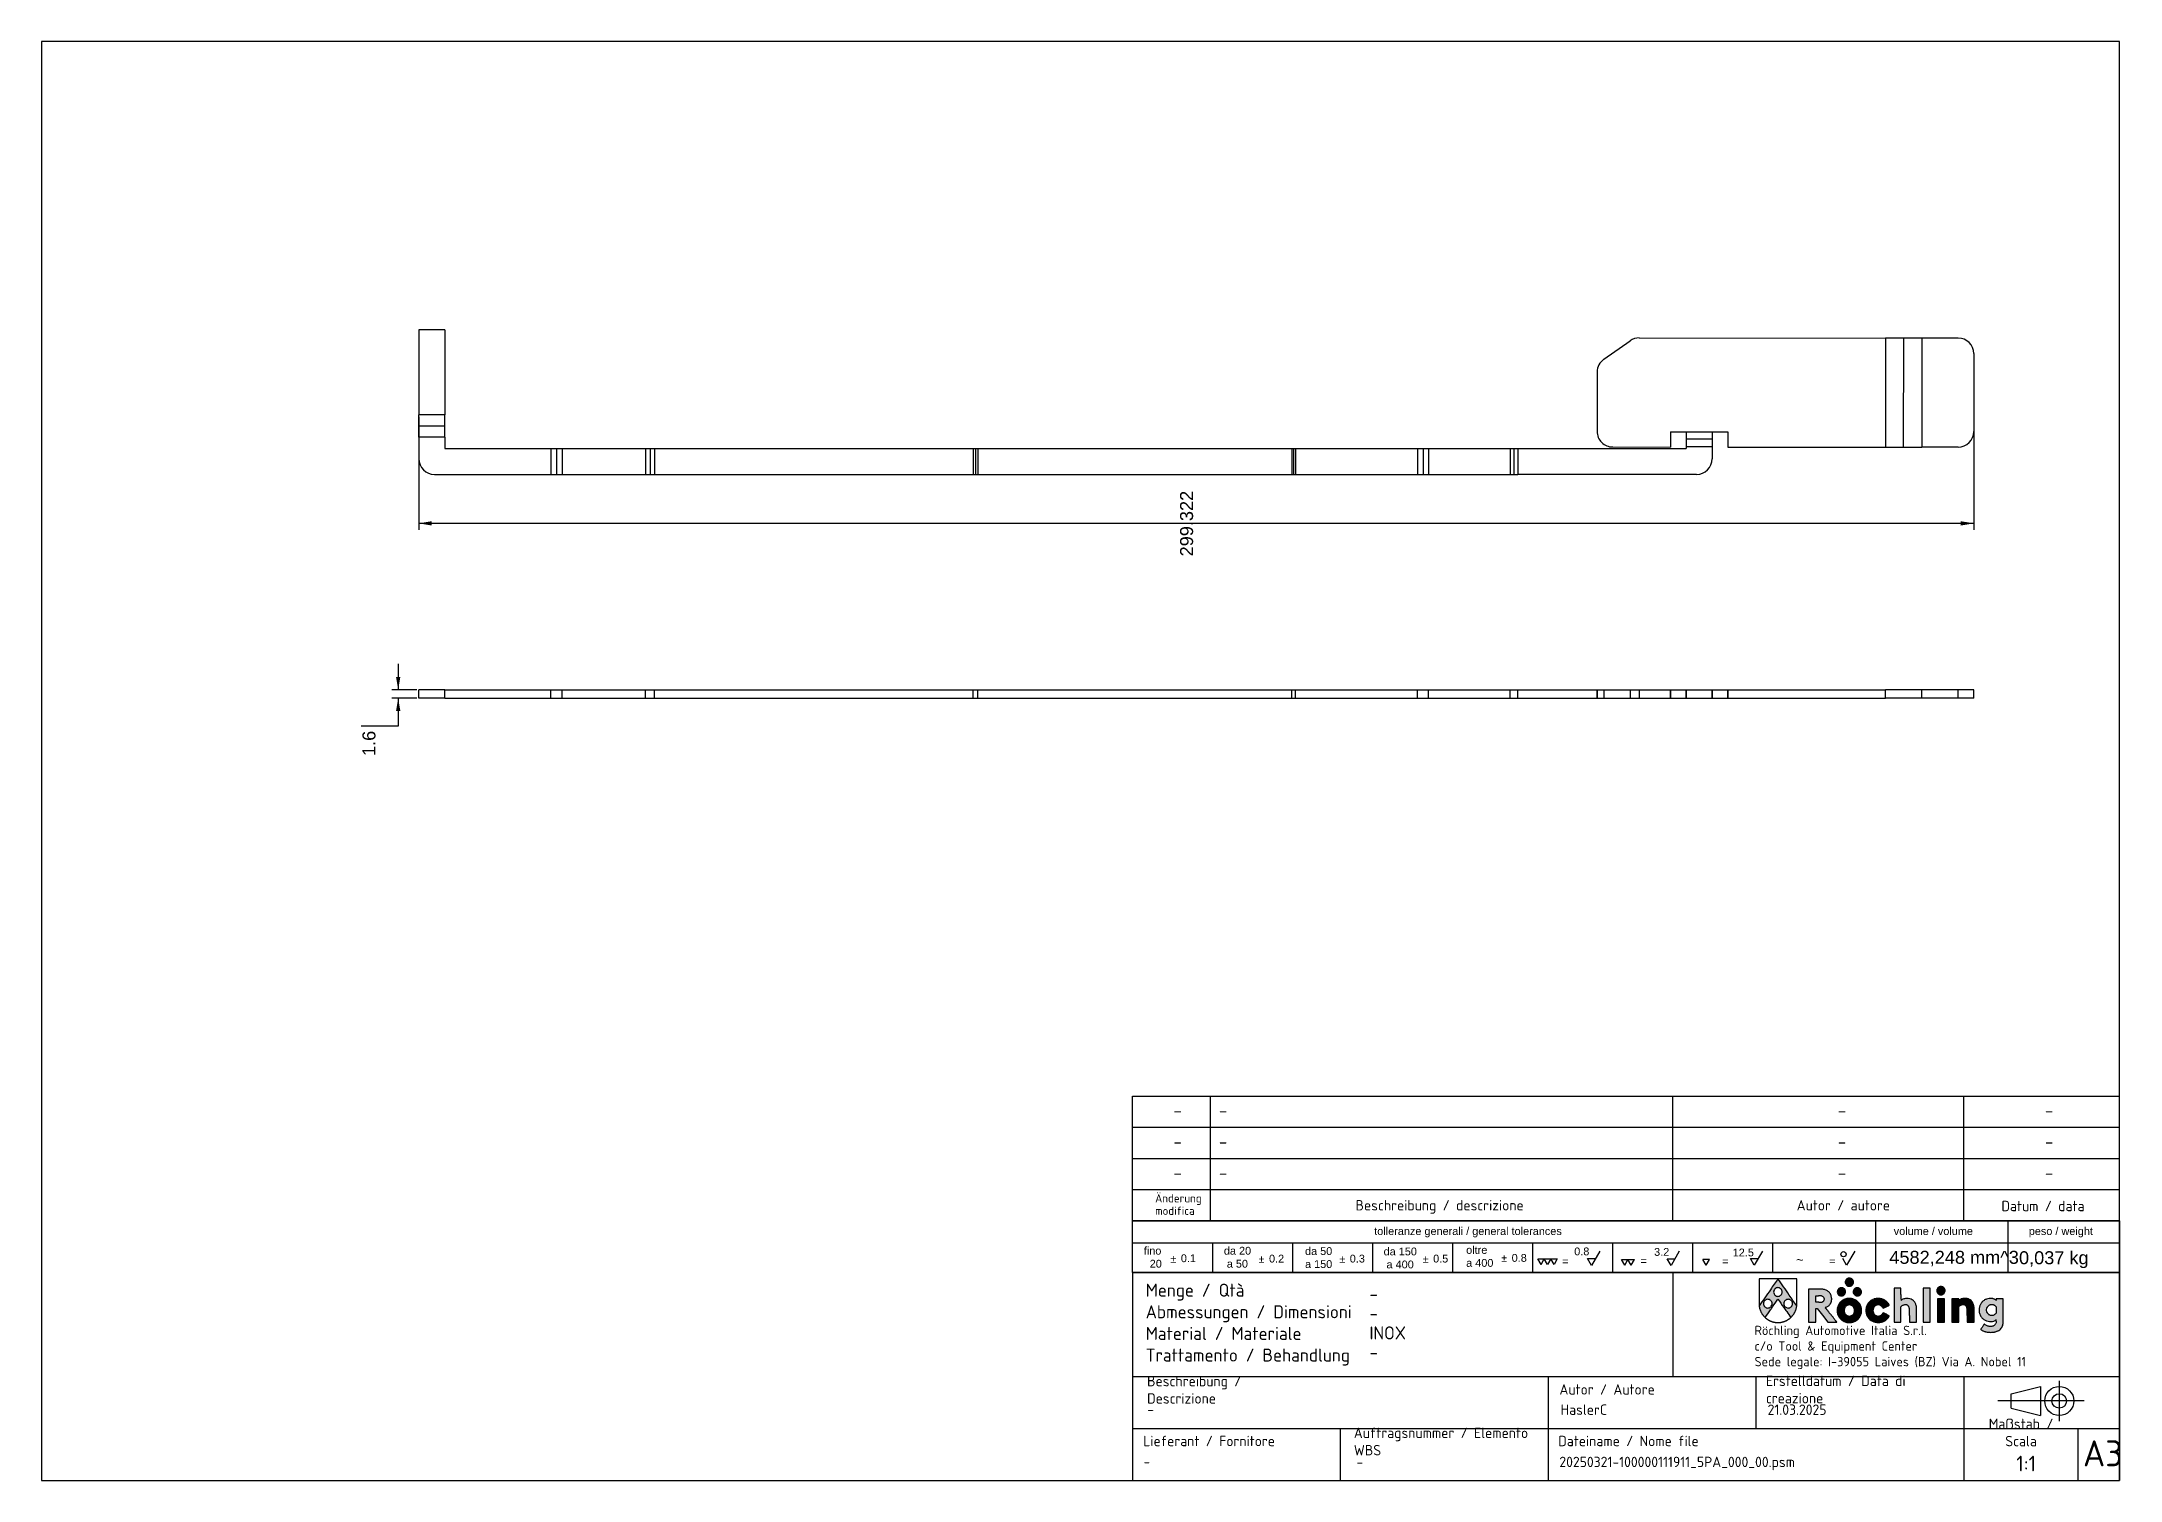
# Model space of a CAD drawing. Header units: millimetres. Extents: x 10 to 410, y 10 to 287.
import ezdxf
from ezdxf.entities.mleader import LeaderData, LeaderLine
from ezdxf.enums import TextEntityAlignment as Align
from ezdxf.lldxf.tags import DXFTag
from ezdxf.math import Vec2, Vec3

# ---------------------------------------------------------------- set-up
doc = ezdxf.new("R2010")
doc.units = ezdxf.units.MM
for name, color, linetype in [('20250321-1000001', 7, 'Continuous'), ('A', 7, 'Continuous'), ('B', 7, 'Continuous'), ('C', 7, 'Continuous'), ('Default', 7, 'Continuous'), ('DIN-Vorlage', 7, 'Continuous'), ('Predefinito', 7, 'Continuous')]:
    doc.layers.add(name, color=color, linetype=linetype)
doc.styles.add('SEACAD_Arial', font='arial.ttf')
tags = doc.linetypes.add('CENTER2', pattern=[28.575, 19.05, -3.175, 3.175, -3.175]).pattern_tags.tags
tags[10:11] = [DXFTag(74, 4), DXFTag(75, 0), DXFTag(340, '0'), DXFTag(46, 0.0), DXFTag(50, 0.0), DXFTag(44, 0.0), DXFTag(45, 0.0)]
tags[8:9] = [DXFTag(74, 4), DXFTag(75, 0), DXFTag(340, '0'), DXFTag(46, 0.0), DXFTag(50, 0.0), DXFTag(44, 0.0), DXFTag(45, 0.0)]
tags[6:7] = [DXFTag(74, 4), DXFTag(75, 0), DXFTag(340, '0'), DXFTag(46, 0.0), DXFTag(50, 0.0), DXFTag(44, 0.0), DXFTag(45, 0.0)]
tags[4:5] = [DXFTag(74, 4), DXFTag(75, 0), DXFTag(340, '0'), DXFTag(46, 0.0), DXFTag(50, 0.0), DXFTag(44, 0.0), DXFTag(45, 0.0)]
tags = doc.linetypes.add('DASHDOT2', pattern=[12.7, 6.35, -3.175, 0, -3.175]).pattern_tags.tags
tags[10:11] = [DXFTag(74, 4), DXFTag(75, 0), DXFTag(340, '0'), DXFTag(46, 0.0), DXFTag(50, 0.0), DXFTag(44, 0.0), DXFTag(45, 0.0)]
tags[8:9] = [DXFTag(74, 4), DXFTag(75, 0), DXFTag(340, '0'), DXFTag(46, 0.0), DXFTag(50, 0.0), DXFTag(44, 0.0), DXFTag(45, 0.0)]
tags[6:7] = [DXFTag(74, 4), DXFTag(75, 0), DXFTag(340, '0'), DXFTag(46, 0.0), DXFTag(50, 0.0), DXFTag(44, 0.0), DXFTag(45, 0.0)]
tags[4:5] = [DXFTag(74, 4), DXFTag(75, 0), DXFTag(340, '0'), DXFTag(46, 0.0), DXFTag(50, 0.0), DXFTag(44, 0.0), DXFTag(45, 0.0)]
tags = doc.linetypes.add('HIDDEN2', pattern=[4.7625, 3.175, -1.5875]).pattern_tags.tags
tags[6:7] = [DXFTag(74, 4), DXFTag(75, 0), DXFTag(340, '0'), DXFTag(46, 0.0), DXFTag(50, 0.0), DXFTag(44, 0.0), DXFTag(45, 0.0)]
tags[4:5] = [DXFTag(74, 4), DXFTag(75, 0), DXFTag(340, '0'), DXFTag(46, 0.0), DXFTag(50, 0.0), DXFTag(44, 0.0), DXFTag(45, 0.0)]
doc.dimstyles.new('MAURO_COORDINATE', dxfattribs={"dimtxt": 2.5, "dimasz": 2.5, "dimexe": 1.25, "dimexo": 0.4, "dimtad": 0, "dimtih": 1, "dimtoh": 1, "dimdec": 3, "dimdsep": 46, "dimtxsty": 'SEACAD_Arial', "dimblk1": '_SE_FILLED', "dimblk2": '_SE_FILLED', "dimsah": 1, "dimcen": 1.25, "dimadec": 3, "dimazin": 0, "dimtfac": 0.5, "dimtdec": 3, "dimtofl": 0, "dimtmove": 1, "dimatfit": 3, "dimfxl": 1, "dimarcsym": 0})

msp = doc.modelspace()

# ---------------------------------------------------------------- texts
at = {"layer": 'C', "insert": (402.9688, 17.7167), "char_height": 5, "width": 6.181722, "attachment_point": 1}
msp.add_mtext('{\\fSolid Edge ISO|b0||i0||c0|p34;\\C7;\\H5.;\\W1.;A3}', dxfattribs=at)

# ---------------------------------------------------------------- blocks, each defined once
blk = doc.blocks.new('SE')
at = {"layer": '20250321-1000001', "color": 7, "linetype": 'Continuous'}
for p, q in [((82.62, 231.53), (82.62, 215.14)), ((87.62, 231.53), (82.62, 231.53)), ((87.62, 231.53), (87.62, 215.14)), ((310.73, 225.85), (315.81, 229.41)), ((317.54, 229.95), (364.95, 229.93)), ((364.95, 229.93), (364.94, 208.93)), ((371.95, 229.92), (364.95, 229.93)), ((371.95, 229.92), (371.94, 208.92)), ((378.95, 229.92), (371.95, 229.92)), ((381.95, 226.92), (381.94, 211.92)), ((309.45, 223.39), (309.44, 211.95)), ((87.62, 215.14), (82.62, 215.14)), ((82.62, 210.85), (82.62, 215.14)), ((87.62, 210.85), (87.62, 215.14)), ((87.62, 210.85), (82.62, 210.85)), ((82.62, 210.85), (82.62, 206.67)), ((87.62, 210.85), (87.62, 208.67)), ((87.62, 208.67), (108.05, 208.67)), ((108.05, 208.67), (108.05, 203.67)), ((108.05, 208.67), (110.19, 208.67)), ((110.19, 208.67), (126.26, 208.67)), ((110.19, 208.67), (110.19, 203.67)), ((126.26, 208.67), (126.26, 203.67)), ((126.26, 208.67), (127.97, 208.67)), ((127.97, 208.67), (127.97, 203.67)), ((127.97, 208.67), (189.35, 208.67)), ((189.35, 208.67), (189.35, 203.67)), ((189.35, 208.67), (190.2, 208.67)), ((190.2, 208.67), (250.68, 208.67)), ((190.2, 208.67), (190.2, 203.67)), ((250.68, 208.67), (250.68, 203.67)), ((250.68, 208.67), (251.4, 208.67)), ((251.4, 208.67), (251.4, 203.67)), ((251.4, 208.67), (274.85, 208.67)), ((274.85, 208.67), (276.99, 208.67)), ((274.85, 208.67), (274.85, 203.67)), ((276.99, 208.67), (292.71, 208.67)), ((276.99, 208.67), (276.99, 203.67)), ((292.71, 208.67), (294.15, 208.67)), ((292.71, 208.67), (292.71, 203.67)), ((294.15, 208.67), (294.15, 203.67)), ((294.15, 208.67), (326.58, 208.67)), ((312.44, 208.95), (323.58, 208.94)), ((323.58, 211.86), (326.58, 211.86)), ((323.58, 211.86), (323.58, 208.94)), ((326.58, 211.86), (331.58, 211.86)), ((326.58, 211.86), (326.58, 209.06)), ((326.58, 209.06), (331.58, 209.06)), ((326.58, 209.06), (326.58, 208.67)), ((331.58, 211.86), (334.58, 211.86)), ((331.58, 211.86), (331.58, 209.06)), ((331.58, 209.06), (331.58, 206.67)), ((334.58, 211.86), (334.58, 208.94)), ((334.58, 208.94), (364.94, 208.93)), ((364.94, 208.93), (371.94, 208.92)), ((378.94, 208.92), (371.94, 208.92)), ((85.62, 203.67), (108.05, 203.67)), ((108.05, 203.67), (110.19, 203.67)), ((110.19, 203.67), (126.26, 203.67)), ((126.26, 203.67), (127.97, 203.67)), ((127.97, 203.67), (189.35, 203.67)), ((189.35, 203.67), (190.2, 203.67)), ((190.2, 203.67), (250.68, 203.67)), ((250.68, 203.67), (251.4, 203.67)), ((251.4, 203.67), (274.85, 203.67)), ((274.85, 203.67), (276.99, 203.67)), ((276.99, 203.67), (292.71, 203.67)), ((292.71, 203.67), (294.15, 203.67)), ((328.58, 203.67), (294.15, 203.67))]:
    blk.add_line(p, q, dxfattribs=at)
at = {"layer": '20250321-1000001', "color": 7, "linetype": 'DASHDOT2'}
for p, q in [((368.44, 208.93), (368.45, 229.93)), ((82.62, 213), (87.62, 213)), ((109.12, 208.67), (109.12, 203.67)), ((127.12, 208.67), (127.12, 203.67)), ((189.77, 208.67), (189.77, 203.67)), ((251.04, 203.67), (251.04, 208.67)), ((275.92, 208.67), (275.92, 203.67)), ((293.43, 208.67), (293.43, 203.67)), ((331.58, 210.46), (326.58, 210.46))]:
    blk.add_line(p, q, dxfattribs=at)
at = {"layer": '20250321-1000001', "color": 7, "linetype": 'Continuous'}
for centre, start, end in [((317.53, 226.95), 89.9759, 124.9759), ((378.95, 226.92), 359.9759, 89.9759), ((312.45, 223.39), 124.9759, 179.9759), ((312.44, 211.95), 179.9759, 269.9759), ((378.94, 211.92), 269.9759, 359.9759), ((85.62, 206.67), 180, 270), ((328.58, 206.67), 270, 360)]:
    blk.add_arc(centre, 3, start, end, dxfattribs=at)
blk = doc.blocks.new('SE1')
at = {"layer": '20250321-1000001', "color": 7, "linetype": 'Continuous'}
for p, q in [((82.62, 160.6), (82.62, 162.2)), ((87.62, 162.2), (82.62, 162.2)), ((87.62, 160.6), (82.62, 160.6)), ((87.62, 162.2), (108.05, 162.2)), ((87.62, 160.6), (87.62, 162.2)), ((87.62, 160.6), (108.05, 160.6)), ((108.05, 160.6), (108.05, 162.2)), ((108.05, 162.2), (110.19, 162.2)), ((108.05, 160.6), (110.19, 160.6)), ((110.19, 162.2), (126.26, 162.2)), ((110.19, 160.6), (110.19, 162.2)), ((110.19, 160.6), (126.26, 160.6)), ((126.26, 160.6), (126.26, 162.2)), ((126.26, 162.2), (127.97, 162.2)), ((126.26, 160.6), (127.97, 160.6)), ((127.97, 162.2), (189.35, 162.2)), ((127.97, 160.6), (127.97, 162.2)), ((127.97, 160.6), (189.35, 160.6)), ((189.35, 160.6), (189.35, 162.2)), ((189.35, 162.2), (190.2, 162.2)), ((189.35, 160.6), (190.2, 160.6)), ((190.2, 162.2), (250.68, 162.2)), ((190.2, 160.6), (190.2, 162.2)), ((190.2, 160.6), (250.68, 160.6)), ((250.68, 160.6), (250.68, 162.2)), ((250.68, 162.2), (251.4, 162.2)), ((250.68, 160.6), (251.4, 160.6)), ((251.4, 160.6), (251.4, 162.2)), ((251.4, 162.2), (274.85, 162.2)), ((251.4, 160.6), (274.85, 160.6)), ((274.85, 162.2), (276.99, 162.2)), ((274.85, 160.6), (274.85, 162.2)), ((274.85, 160.6), (276.99, 160.6)), ((276.99, 160.6), (276.99, 162.2)), ((276.99, 162.2), (292.71, 162.2)), ((276.99, 160.6), (292.71, 160.6)), ((292.71, 162.2), (294.15, 162.2)), ((292.71, 160.6), (292.71, 162.2)), ((292.71, 160.6), (294.15, 160.6)), ((294.15, 162.2), (309.44, 162.2)), ((294.15, 160.6), (294.15, 162.2)), ((294.15, 160.6), (309.44, 160.6)), ((309.44, 160.6), (309.44, 162.2)), ((309.45, 162.2), (309.44, 162.2)), ((309.44, 162.2), (309.44, 160.6)), ((309.45, 160.6), (309.44, 160.6)), ((309.45, 162.2), (309.45, 160.6)), ((309.45, 162.2), (310.73, 162.2)), ((309.45, 160.6), (310.73, 160.6)), ((310.73, 162.2), (310.73, 160.6)), ((310.73, 162.2), (315.81, 162.2)), ((310.73, 160.6), (315.81, 160.6)), ((315.81, 162.2), (315.81, 160.6)), ((315.81, 162.2), (317.54, 162.2)), ((315.81, 160.6), (317.54, 160.6)), ((317.54, 162.2), (317.54, 160.6)), ((317.54, 162.2), (364.95, 162.2)), ((317.54, 160.6), (364.95, 160.6)), ((371.95, 162.2), (364.95, 162.2)), ((364.95, 160.6), (364.95, 162.2)), ((371.95, 160.6), (364.95, 160.6)), ((378.95, 162.2), (371.95, 162.2)), ((371.95, 160.6), (371.95, 162.2)), ((378.95, 160.6), (371.95, 160.6)), ((381.95, 162.2), (378.95, 162.2)), ((378.95, 160.6), (378.95, 162.2)), ((381.95, 160.6), (378.95, 160.6)), ((381.95, 160.6), (381.95, 162.2))]:
    blk.add_line(p, q, dxfattribs=at)
at = {"layer": '20250321-1000001', "color": 7, "linetype": 'HIDDEN2'}
for p, q in [((309.44, 162.2), (309.45, 162.2)), ((323.58, 162.2), (323.58, 160.6)), ((323.58, 160.6), (323.58, 162.2)), ((323.58, 162.2), (323.58, 162.2)), ((323.58, 160.6), (323.58, 160.6)), ((326.58, 162.2), (326.58, 160.6)), ((326.58, 160.6), (326.58, 162.2)), ((326.58, 162.2), (326.58, 162.2)), ((331.58, 162.2), (331.58, 160.6)), ((331.58, 160.6), (331.58, 162.2)), ((331.58, 162.2), (331.58, 162.2)), ((331.58, 160.6), (331.58, 160.6)), ((334.58, 162.2), (334.58, 160.6)), ((334.58, 160.6), (334.58, 162.2))]:
    blk.add_line(p, q, dxfattribs=at)
blk = doc.blocks.new('DMBLK1')
at = {"layer": 'Default', "linetype": 'Continuous'}
for points in [[(78.23, 164.7), (78.65, 162.2), (79.07, 164.7)], [(78.23, 158.1), (79.07, 158.1), (78.65, 160.6)]]:
    blk.add_hatch(color=7, dxfattribs=at).paths.add_polyline_path(points)
at = {"layer": 'Default', "color": 7, "linetype": 'Continuous'}
for p, q in [((78.65, 167.2), (78.65, 162.2)), ((82.22, 162.2), (77.4, 162.2)), ((82.22, 160.6), (77.4, 160.6)), ((78.65, 160.6), (78.65, 155.23)), ((78.65, 155.23), (71.52, 155.23))]:
    blk.add_line(p, q, dxfattribs=at)
at = {"layer": 'Default', "color": 7, "linetype": 'Continuous', "style": 'SEACAD_Arial'}
blk.add_text('1.6', height=2.5, rotation=90, dxfattribs=at).set_placement((71.77, 149.46), align=Align.TOP_LEFT)
blk = doc.blocks.new('_SE_FILLED')
at = {"color": 0}
blk.add_line((0, 0), (-1, 0), dxfattribs=at)
blk.add_solid([(0, 0), (-1, -0.1665), (-1, 0.1665), (0, 0)], dxfattribs=at)
blk = doc.blocks.new('DMBLK2')
at = {"layer": 'Default', "linetype": 'Continuous'}
for points in [[(85.12, 193.83), (85.12, 194.66), (82.62, 194.25)], [(379.44, 193.83), (381.94, 194.25), (379.44, 194.66)]]:
    blk.add_hatch(color=7, dxfattribs=at).paths.add_polyline_path(points)
at = {"layer": 'Default', "color": 7, "linetype": 'Continuous'}
for p, q in [((381.94, 219.02), (381.94, 193)), ((82.62, 214.74), (82.62, 193)), ((381.94, 194.25), (82.62, 194.25))]:
    blk.add_line(p, q, dxfattribs=at)
at = {"layer": 'Default', "color": 7, "linetype": 'Continuous', "style": 'SEACAD_Arial'}
blk.add_text('299.322', height=2.5, rotation=90, dxfattribs=at).set_placement((229.16, 187.89), align=Align.TOP_LEFT)
blk = doc.blocks.new('_Dot')
at = {"color": 0, "linetype": 'ByBlock', "lineweight": -2}
blk.add_line((-0.5, 0), (-1, 0), dxfattribs=at)
at = {"color": 0, "linetype": 'ByBlock', "const_width": 0.5}
blk.add_lwpolyline([(-0.25, 0, 1), (0.25, 0, 1)], format="xyb", close=True, dxfattribs=at)
blk = doc.blocks.new('Projektionsmethode_1')
at = {"layer": 'DIN-Vorlage', "color": 7, "linetype": 'CENTER2'}
for p, q in [((6, 0), (-14.78, 0)), ((0, 4.83), (0, -4.83))]:
    blk.add_line(p, q, dxfattribs=at)
at = {"layer": 'DIN-Vorlage', "color": 7, "linetype": 'Continuous'}
for p, q in [((-11.55, 1.75), (-4.55, 3.5)), ((-11.55, -1.75), (-11.55, 1.75)), ((-4.55, 3.5), (-4.55, -3.5)), ((-11.55, -1.75), (-4.55, -3.5))]:
    blk.add_line(p, q, dxfattribs=at)
for radius in [3.5, 1.75]:
    blk.add_circle((0, 0), radius, dxfattribs=at)
blk = doc.blocks.new('Schriftfeld_Roechling_2014')
at = {"layer": 'Default', "linetype": 'Continuous'}
h = blk.add_hatch(color=7, dxfattribs=at)
edge = h.paths.add_edge_path()
edge.add_spline(control_points=[(-65.75, 38.79), (-66.23, 38.1), (-67.44, 36.38), (-68.65, 34.66), (-69.37, 33.63)], knot_values=[0, 0, 0, 0, 0.400002, 1, 1, 1, 1], degree=3, periodic=0)
edge.add_spline(control_points=[(-69.37, 33.63), (-69.36, 33.57), (-69.35, 33.45), (-69.32, 33.28), (-69.28, 33.12), (-69.23, 32.95), (-69.17, 32.78), (-69.11, 32.62), (-69.04, 32.47), (-68.96, 32.31), (-68.87, 32.16), (-68.78, 32.01), (-68.68, 31.87), (-68.58, 31.73), (-68.46, 31.6), (-68.35, 31.48), (-68.26, 31.4), (-68.22, 31.36), (-68.22, 31.36)], knot_values=[0.043402, 0.043402, 0.043402, 0.043402, 0.058325, 0.073259, 0.088193, 0.103129, 0.118071, 0.133012, 0.147946, 0.162869, 0.177785, 0.192699, 0.207614, 0.222542, 0.237496, 0.252491, 0.267139, 0.267143, 0.267143, 0.267143, 0.267143], degree=3, periodic=0)
edge.add_spline(control_points=[(-68.22, 31.36), (-67.88, 31.85), (-67.53, 32.34), (-67.19, 32.84), (-67.05, 33.03), (-66.57, 33.71), (-66.1, 34.4), (-65.75, 34.89)], knot_values=[0, 0, 0, 0, 0.590165, 0.590165, 0.590165, 0.705155, 1, 1, 1, 1], degree=3, periodic=0)
edge.add_spline(control_points=[(-65.75, 34.89), (-65.38, 34.36), (-64.82, 33.56), (-64.26, 32.76), (-64.07, 32.49), (-63.81, 32.11), (-63.54, 31.73), (-63.28, 31.36)], knot_values=[0, 0, 0, 0, 0.342343, 0.515471, 0.515471, 0.515471, 1, 1, 1, 1], degree=3, periodic=0)
edge.add_spline(control_points=[(-63.28, 31.36), (-63.24, 31.4), (-63.16, 31.48), (-63.04, 31.6), (-62.93, 31.73), (-62.82, 31.87), (-62.72, 32.01), (-62.63, 32.16), (-62.54, 32.31), (-62.46, 32.47), (-62.39, 32.62), (-62.33, 32.78), (-62.27, 32.95), (-62.23, 33.12), (-62.19, 33.28), (-62.16, 33.45), (-62.14, 33.57), (-62.13, 33.63)], knot_values=[0.735226, 0.735226, 0.735226, 0.735226, 0.750046, 0.764889, 0.779785, 0.794715, 0.809648, 0.824585, 0.839522, 0.854458, 0.869397, 0.884337, 0.899273, 0.914204, 0.929136, 0.944069, 0.958992, 0.958992, 0.958992, 0.958992], degree=3, periodic=0)
edge.add_spline(control_points=[(-62.13, 33.63), (-62.62, 34.32), (-63.82, 36.04), (-65.03, 37.76), (-65.75, 38.79)], knot_values=[0, 0, 0, 0, 0.399999, 1, 1, 1, 1], degree=3, periodic=0)
edge = h.paths.add_edge_path()
edge.add_spline(control_points=[(-66.59, 36.24), (-66.58, 36.03), (-66.38, 35.62), (-65.75, 35.34), (-65.11, 35.62), (-64.91, 36.06), (-64.91, 36.27)], knot_values=[0, 0, 0, 0, 0.244518, 0.493338, 0.742157, 1, 1, 1, 1], degree=3, periodic=0)
edge.add_spline(control_points=[(-64.91, 36.27), (-64.91, 36.49), (-65.11, 36.92), (-65.75, 37.21), (-66.39, 36.92), (-66.6, 36.48), (-66.59, 36.25), (-66.59, 36.24)], knot_values=[0, 0, 0, 0, 0.250869, 0.492959, 0.735049, 0.985917, 1, 1, 1, 1], degree=3, periodic=0)
edge = h.paths.add_edge_path()
edge.add_spline(control_points=[(-68.56, 34.03), (-68.56, 33.82), (-68.36, 33.38), (-67.72, 33.1), (-67.08, 33.38), (-66.88, 33.82), (-66.88, 34.03)], knot_values=[0, 0, 0, 0, 0.254452, 0.5, 0.745548, 1, 1, 1, 1], degree=3, periodic=0)
edge.add_spline(control_points=[(-66.88, 34.03), (-66.88, 34.25), (-67.08, 34.68), (-67.72, 34.96), (-68.36, 34.68), (-68.56, 34.25), (-68.56, 34.03)], knot_values=[0, 0, 0, 0, 0.254452, 0.5, 0.745548, 1, 1, 1, 1], degree=3, periodic=0)
edge = h.paths.add_edge_path()
edge.add_spline(control_points=[(-64.62, 34), (-64.61, 33.79), (-64.42, 33.38), (-63.79, 33.1), (-63.14, 33.38), (-62.95, 33.82), (-62.95, 34.03)], knot_values=[0, 0, 0, 0, 0.244518, 0.493338, 0.742157, 1, 1, 1, 1], degree=3, periodic=0)
edge.add_spline(control_points=[(-62.95, 34.03), (-62.95, 34.25), (-63.14, 34.68), (-63.79, 34.96), (-64.43, 34.68), (-64.63, 34.24), (-64.63, 34.01), (-64.62, 34)], knot_values=[0, 0, 0, 0, 0.250869, 0.492959, 0.735049, 0.985917, 1, 1, 1, 1], degree=3, periodic=0)
at = {"layer": 'Predefinito', "linetype": 'Continuous'}
h = blk.add_hatch(color=7, dxfattribs=at)
edge = h.paths.add_edge_path()
edge.add_line((-59.89, 36.83), (-59.89, 33.65))
edge.add_line((-59.89, 33.65), (-59.89, 30.47))
edge.add_line((-59.89, 30.47), (-59.17, 30.47))
edge.add_line((-59.17, 30.47), (-58.46, 30.47))
edge.add_line((-58.46, 30.47), (-58.46, 31.79))
edge.add_line((-58.46, 31.79), (-58.46, 33.1))
edge.add_line((-58.46, 33.1), (-58.34, 33.1))
edge.add_line((-58.34, 33.1), (-58.23, 33.1))
edge.add_line((-58.23, 33.1), (-57.17, 31.79))
edge.add_line((-57.17, 31.79), (-56.12, 30.47))
edge.add_line((-56.12, 30.47), (-55.26, 30.47))
edge.add_line((-55.26, 30.47), (-54.41, 30.47))
edge.add_line((-54.41, 30.47), (-54.44, 30.52))
edge.add_line((-54.44, 30.52), (-54.47, 30.55))
edge.add_line((-54.47, 30.55), (-54.79, 30.95))
edge.add_line((-54.79, 30.95), (-55.14, 31.39))
edge.add_line((-55.14, 31.39), (-55.56, 31.91))
edge.add_line((-55.56, 31.91), (-55.97, 32.43))
edge.add_line((-55.97, 32.43), (-56.32, 32.87))
edge.add_spline(control_points=[(-56.32, 32.87), (-56.48, 33.07), (-56.64, 33.26)], knot_values=[0, 0, 0, 1, 1, 1], weights=[1, 1, 1], degree=2, periodic=0)
edge.add_arc((-56.63, 33.27), 0.0116, 180, 218.5164, ccw=False)
edge.add_arc((-56.64, 33.27), 0.00575, 117.7015, 180.0001, ccw=False)
edge.add_line((-56.64, 33.28), (-56.62, 33.29))
edge.add_arc((-56.38, 32.79), 0.55, 112.5007, 115.787, ccw=False)
edge.add_line((-56.59, 33.3), (-56.55, 33.31))
edge.add_arc((-57.19, 35.02), 1.82, 290.4076, 297.9791)
edge.add_arc((-57.46, 35.53), 2.4, 297.9791, 304.1241)
edge.add_arc((-57.38, 35.42), 2.26, 304.1241, 310.4113)
edge.add_arc((-56.71, 34.63), 1.22, 310.4113, 320.3793)
edge.add_arc((-56.63, 34.56), 1.12, 320.3792, 328.0542)
edge.add_arc((-57.59, 35.16), 2.25, 328.0542, 332.6178)
edge.add_arc((-57.56, 35.14), 2.22, 332.6178, 337.1923)
edge.add_arc((-56.41, 34.66), 0.967, 337.1923, 345.6971)
edge.add_arc((-57, 34.81), 1.58, 345.6971, 351.5943)
edge.add_arc((-57.68, 34.91), 2.27, 351.5944, 356.0798)
edge.add_arc((-57.75, 34.92), 2.34, 356.0799, 360.5074)
edge.add_arc((-57.3, 34.92), 1.89, 0.5074, 5.7089)
edge.add_arc((-57.49, 34.9), 2.08, 5.709, 24.1265)
edge.add_arc((-57.19, 35.04), 1.75, 24.1265, 45.1128)
edge.add_arc((-57.2, 35.03), 1.76, 45.1128, 65.986)
edge.add_arc((-57.36, 34.67), 2.15, 65.9859, 83.9869)
edge.add_arc((-57.28, 35.45), 1.37, 83.9869, 88.9984)
edge.add_line((-57.25, 36.82), (-57.63, 36.82))
edge.add_line((-57.63, 36.82), (-58.09, 36.83))
edge.add_line((-58.09, 36.83), (-58.6, 36.83))
edge.add_line((-58.6, 36.83), (-59.89, 36.83))
edge = h.paths.add_edge_path()
edge.add_line((-58.46, 34.91), (-58.46, 34.3))
edge.add_line((-58.46, 34.3), (-57.9, 34.3))
edge.add_line((-57.9, 34.3), (-57.56, 34.31))
edge.add_arc((-57.6, 36.89), 2.59, 271.0365, 274.2847)
edge.add_arc((-57.46, 35), 0.685, 274.2847, 282.0043)
edge.add_arc((-57.42, 34.83), 0.508, 282.0043, 291.6662)
edge.add_arc((-57.56, 35.16), 0.871, 291.6662, 302.5289)
edge.add_arc((-57.41, 34.93), 0.589, 302.5289, 317.0917)
edge.add_arc((-57.37, 34.89), 0.543, 317.0917, 332.3317)
edge.add_arc((-57.46, 34.94), 0.639, 332.3317, 345.8358)
edge.add_arc((-57.39, 34.92), 0.572, 345.8358, 368.0458)
edge.add_arc((-57.38, 34.92), 0.556, 8.0459, 30.7235)
edge.add_arc((-57.4, 34.91), 0.582, 30.7236, 52.8323)
edge.add_arc((-57.45, 34.84), 0.665, 52.8323, 72.8358)
edge.add_arc((-57.45, 34.84), 0.675, 72.8357, 80.6936)
edge.add_arc((-57.5, 34.55), 0.965, 80.6937, 86.7031)
edge.add_arc((-57.62, 32.47), 3.05, 86.7031, 89.601)
edge.add_line((-57.6, 35.52), (-57.92, 35.52))
edge.add_line((-57.92, 35.52), (-58.46, 35.52))
edge.add_line((-58.46, 35.52), (-58.46, 34.91))
h = blk.add_hatch(color=7, dxfattribs=at)
edge = h.paths.add_edge_path()
edge.add_arc((-53.53, 36.31), 0.788, 340.3645, 368.614)
edge.add_arc((-53.55, 36.31), 0.807, 8.614, 36.359)
edge.add_arc((-53.48, 36.36), 0.723, 36.3589, 53.4522)
edge.add_arc((-53.55, 36.26), 0.841, 53.4522, 68.7022)
edge.add_arc((-53.56, 36.25), 0.855, 68.7022, 83.8237)
edge.add_arc((-53.55, 36.33), 0.776, 83.8237, 100.0862)
edge.add_arc((-53.56, 36.39), 0.718, 100.0863, 118.535)
edge.add_arc((-53.5, 36.28), 0.841, 118.5351, 134.9201)
edge.add_arc((-53.49, 36.27), 0.852, 134.9201, 151.1974)
edge.add_arc((-53.57, 36.32), 0.758, 151.1974, 168.9689)
edge.add_arc((-53.56, 36.31), 0.768, 168.9689, 198.3935)
edge.add_arc((-53.53, 36.33), 0.806, 198.3935, 226.7888)
edge.add_arc((-53.53, 36.33), 0.809, 226.7889, 255.1197)
edge.add_arc((-53.53, 36.3), 0.776, 255.1198, 284.3342)
edge.add_arc((-53.54, 36.33), 0.806, 284.3343, 312.1061)
edge.add_arc((-53.53, 36.31), 0.787, 312.1061, 340.3645)
h = blk.add_hatch(color=7, dxfattribs=at)
edge = h.paths.add_edge_path()
edge.add_arc((-52.01, 38.16), 0.805, 51.9243, 77.5644)
edge.add_arc((-52, 38.19), 0.777, 77.5643, 103.9168)
edge.add_arc((-51.98, 38.09), 0.879, 103.9168, 113.3849)
edge.add_arc((-52.02, 38.18), 0.776, 113.3849, 123.7843)
edge.add_arc((-52.03, 38.2), 0.76, 123.7842, 134.2988)
edge.add_arc((-52, 38.17), 0.802, 134.2988, 144.3942)
edge.add_arc((-52.02, 38.18), 0.771, 144.3941, 162.5652)
edge.add_arc((-51.98, 38.17), 0.815, 162.5652, 180)
edge.add_arc((-51.98, 38.17), 0.815, 180, 197.4348)
edge.add_arc((-52.02, 38.16), 0.771, 197.4348, 215.6059)
edge.add_arc((-52, 38.17), 0.796, 215.6059, 226.8634)
edge.add_arc((-52.04, 38.14), 0.745, 226.8634, 238.6938)
edge.add_arc((-52.03, 38.15), 0.768, 238.6938, 250.3345)
edge.add_arc((-51.98, 38.28), 0.905, 250.3345, 260.6225)
edge.add_arc((-52, 38.16), 0.779, 260.6224, 285.738)
edge.add_arc((-52.01, 38.18), 0.805, 285.7379, 310.2509)
edge.add_arc((-52.01, 38.18), 0.803, 310.2508, 334.7883)
edge.add_arc((-51.98, 38.17), 0.775, 334.7883, 360)
edge.add_arc((-51.98, 38.17), 0.779, 0, 26.2987)
edge.add_arc((-52.01, 38.16), 0.806, 26.2987, 51.9243)
h = blk.add_hatch(color=7, dxfattribs=at)
edge = h.paths.add_edge_path()
edge.add_arc((-50.47, 36.31), 0.787, 252.2734, 275.4266)
edge.add_arc((-50.47, 36.33), 0.811, 275.4265, 298.0574)
edge.add_arc((-50.46, 36.31), 0.785, 298.0573, 324.3701)
edge.add_arc((-50.47, 36.32), 0.797, 324.3701, 350.3828)
edge.add_arc((-50.47, 36.32), 0.793, 350.3829, 376.478)
edge.add_arc((-50.45, 36.32), 0.773, 16.4781, 43.0877)
edge.add_arc((-50.47, 36.3), 0.797, 43.0877, 57.488)
edge.add_arc((-50.47, 36.29), 0.811, 57.488, 71.7125)
edge.add_arc((-50.48, 36.29), 0.818, 71.7125, 85.8702)
edge.add_arc((-50.48, 36.28), 0.828, 85.8702, 99.8922)
edge.add_arc((-50.5, 36.41), 0.688, 99.8922, 114.9765)
edge.add_arc((-50.43, 36.26), 0.854, 114.9766, 127.8002)
edge.add_arc((-50.42, 36.25), 0.87, 127.8003, 140.5021)
edge.add_arc((-50.51, 36.32), 0.753, 140.5021, 154.6529)
edge.add_arc((-50.07, 36.12), 1.24, 154.6528, 158.6612)
edge.add_arc((-50.93, 36.45), 0.313, 158.6612, 169.8258)
edge.add_arc((-50.79, 36.43), 0.464, 169.8258, 178.3793)
edge.add_arc((-46.78, 36.31), 4.47, 178.3794, 180)
edge.add_arc((-46.57, 36.31), 4.68, 180, 181.6066)
edge.add_arc((-50.85, 36.19), 0.397, 181.6066, 191.403)
edge.add_arc((-50.95, 36.17), 0.301, 191.4031, 203.2836)
edge.add_arc((-49.45, 36.82), 1.93, 203.2837, 206.2998)
edge.add_arc((-50.46, 36.32), 0.803, 206.2998, 229.082)
edge.add_arc((-50.47, 36.31), 0.785, 229.0821, 252.2734)
h = blk.add_hatch(color=7, dxfattribs=at)
edge = h.paths.add_edge_path()
edge.add_line((-42.07, 31.94), (-42.07, 33.41))
edge.add_line((-42.07, 33.41), (-41.96, 33.52))
edge.add_arc((-41.09, 32.57), 1.29, 123.2145, 132.7942, ccw=False)
edge.add_arc((-41.23, 32.79), 1.03, 111.8565, 123.2145, ccw=False)
edge.add_arc((-41.24, 32.81), 1, 100.3525, 111.8566, ccw=False)
edge.add_arc((-41.21, 32.65), 1.17, 90.0939, 100.3526, ccw=False)
edge.add_arc((-41.21, 32.54), 1.28, 82.925, 90.0938, ccw=False)
edge.add_arc((-41.12, 33.24), 0.568, 69.7756, 82.925, ccw=False)
edge.add_arc((-41.09, 33.32), 0.489, 55.4209, 69.7756, ccw=False)
edge.add_arc((-41.24, 33.1), 0.75, 45, 55.4209, ccw=False)
edge.add_arc((-41.31, 33.03), 0.847, 36.9786, 45, ccw=False)
edge.add_arc((-41.26, 33.08), 0.779, 28.4358, 36.9786, ccw=False)
edge.add_arc((-41.38, 33.01), 0.916, 20.6269, 28.4358, ccw=False)
edge.add_arc((-42.06, 32.75), 1.65, 15.5908, 20.6269, ccw=False)
edge.add_arc((-41.2, 32.99), 0.751, 5.8112, 15.5907, ccw=False)
edge.add_arc((-42.98, 32.81), 2.55, 1.8716, 5.8113, ccw=False)
edge.add_line((-40.44, 32.9), (-40.43, 32.59))
edge.add_line((-40.43, 32.59), (-40.43, 31.76))
edge.add_line((-40.43, 31.76), (-40.42, 30.47))
edge.add_line((-40.42, 30.47), (-39.76, 30.47))
edge.add_line((-39.76, 30.47), (-39.09, 30.47))
edge.add_line((-39.09, 30.47), (-39.1, 31.97))
edge.add_line((-39.1, 31.97), (-39.1, 33.46))
edge.add_line((-39.1, 33.46), (-39.15, 33.66))
edge.add_arc((-41.39, 33.11), 2.31, 13.8795, 28.378)
edge.add_arc((-40.72, 33.47), 1.55, 28.3779, 47.9479)
edge.add_arc((-40.69, 33.51), 1.49, 47.9478, 67.9126)
edge.add_arc((-40.9, 32.99), 2.05, 67.9126, 83.6664)
edge.add_arc((-40.89, 33.02), 2.02, 83.6664, 93.7254)
edge.add_arc((-40.89, 33.04), 2, 93.7254, 103.8677)
edge.add_arc((-40.94, 33.21), 1.83, 103.8676, 114.4712)
edge.add_arc((-41.16, 33.71), 1.28, 114.4712, 128.3247)
edge.add_line((-41.96, 34.71), (-41.99, 34.68))
edge.add_line((-41.99, 34.68), (-42.03, 34.66))
edge.add_line((-42.03, 34.66), (-42.06, 34.64))
edge.add_arc((-42.06, 34.65), 0.0116, 269.9999, 304.9252, ccw=False)
edge.add_arc((-42.06, 34.64), 0.00408, 180.4975, 270.0001, ccw=False)
edge.add_line((-42.07, 34.64), (-42.07, 34.98))
edge.add_line((-42.07, 34.98), (-42.07, 35.37))
edge.add_line((-42.07, 35.37), (-42.07, 35.82))
edge.add_line((-42.07, 35.82), (-42.07, 37))
edge.add_line((-42.07, 37), (-42.74, 37))
edge.add_line((-42.74, 37), (-43.4, 37))
edge.add_line((-43.4, 37), (-43.4, 33.74))
edge.add_line((-43.4, 33.74), (-43.4, 30.47))
edge.add_line((-43.4, 30.47), (-42.74, 30.47))
edge.add_line((-42.74, 30.47), (-42.07, 30.47))
edge.add_line((-42.07, 30.47), (-42.07, 31.94))
for points in [[(-36.47, 30.47), (-36.47, 33.74), (-36.47, 37), (-37.14, 37), (-37.82, 37), (-37.82, 33.74), (-37.82, 30.47), (-37.14, 30.47)], [(-33.69, 30.47), (-33.69, 32.71), (-33.69, 34.94), (-34.37, 34.94), (-35.04, 34.94), (-35.04, 32.71), (-35.04, 30.47), (-34.37, 30.47)]]:
    blk.add_hatch(color=7, dxfattribs=at).paths.add_polyline_path(points)
h = blk.add_hatch(color=7, dxfattribs=at)
edge = h.paths.add_edge_path()
edge.add_arc((-34.36, 36.54), 0.776, 355.5317, 378.9575)
edge.add_arc((-34.35, 36.54), 0.767, 18.9575, 42.5421)
edge.add_arc((-34.4, 36.5), 0.825, 42.5421, 64.8709)
edge.add_arc((-34.52, 36.24), 1.11, 64.8708, 69.0557)
edge.add_arc((-34.26, 36.9), 0.405, 69.0556, 77.9666)
edge.add_arc((-34.29, 36.8), 0.506, 77.9666, 85.6979)
edge.add_arc((-34.42, 34.95), 2.36, 85.6979, 88.1631)
edge.add_arc((-34.42, 35.09), 2.22, 88.1631, 90.5114)
edge.add_arc((-34.43, 36.57), 0.741, 90.5114, 95.8413)
edge.add_arc((-34.46, 36.81), 0.498, 95.8413, 102.5329)
edge.add_arc((-34.47, 36.85), 0.459, 102.533, 109.6441)
edge.add_arc((-34.29, 36.35), 0.991, 109.6441, 119.6846)
edge.add_arc((-34.4, 36.54), 0.772, 119.6846, 131.7873)
edge.add_arc((-34.41, 36.55), 0.757, 131.7873, 144.0227)
edge.add_arc((-34.28, 36.46), 0.913, 144.0227, 154.6504)
edge.add_arc((-34.01, 36.33), 1.22, 154.6504, 158.6673)
edge.add_arc((-34.84, 36.66), 0.318, 158.6673, 169.563)
edge.add_arc((-34.71, 36.64), 0.449, 169.563, 178.1953)
edge.add_arc((-31.4, 36.53), 3.77, 178.1953, 180)
edge.add_arc((-31.4, 36.53), 3.77, 180, 181.8064)
edge.add_arc((-34.72, 36.43), 0.447, 181.8064, 190.4769)
edge.add_arc((-34.84, 36.4), 0.318, 190.4769, 201.3817)
edge.add_arc((-33.98, 36.74), 1.24, 201.3818, 205.3478)
edge.add_arc((-34.29, 36.6), 0.906, 205.3479, 214.2671)
edge.add_arc((-34.41, 36.51), 0.757, 214.2672, 224.4678)
edge.add_arc((-34.41, 36.51), 0.755, 224.4679, 234.6877)
edge.add_arc((-34.33, 36.62), 0.892, 234.6878, 243.7001)
edge.add_arc((-33.9, 37.49), 1.86, 243.7001, 246.7836)
edge.add_arc((-34.52, 36.06), 0.3, 246.7836, 258.6673)
edge.add_arc((-34.5, 36.15), 0.399, 258.6672, 268.397)
edge.add_arc((-34.38, 40.43), 4.68, 268.3969, 270.0001)
edge.add_arc((-34.38, 40.22), 4.47, 270, 271.6201)
edge.add_arc((-34.26, 36.22), 0.465, 271.6201, 280.1585)
edge.add_arc((-34.24, 36.07), 0.313, 280.1586, 291.319)
edge.add_arc((-34.57, 36.93), 1.23, 291.319, 295.3479)
edge.add_arc((-34.42, 36.6), 0.867, 295.3479, 304.2646)
edge.add_arc((-34.4, 36.57), 0.832, 304.2646, 313.4623)
edge.add_arc((-34.36, 36.53), 0.785, 313.4623, 322.9324)
edge.add_arc((-34.26, 36.45), 0.654, 322.9325, 333.789)
edge.add_arc((-34.44, 36.54), 0.858, 333.789, 355.5317)
h = blk.add_hatch(color=7, dxfattribs=at)
edge = h.paths.add_edge_path()
edge.add_arc((-51.98, 32.71), 2.38, 153.1682, 170.6367)
edge.add_arc((-51.97, 32.71), 2.38, 170.6368, 188.0938)
edge.add_arc((-52.09, 32.69), 2.27, 188.0937, 206.1995)
edge.add_arc((-52, 32.73), 2.36, 206.1995, 215.5242)
edge.add_arc((-52.03, 32.71), 2.33, 215.5242, 224.9589)
edge.add_arc((-52.02, 32.72), 2.34, 224.959, 234.3745)
edge.add_arc((-51.98, 32.78), 2.41, 234.3745, 243.5816)
edge.add_arc((-52.04, 32.66), 2.28, 243.5816, 249.7726)
edge.add_arc((-52.11, 32.46), 2.07, 249.7726, 256.4217)
edge.add_arc((-52.08, 32.6), 2.21, 256.4217, 262.8424)
edge.add_arc((-51.98, 33.41), 3.03, 262.8425, 267.9146)
edge.add_arc((-51.99, 32.9), 2.52, 267.9147, 279.1277)
edge.add_arc((-51.96, 32.68), 2.3, 279.1278, 291.1436)
edge.add_arc((-51.95, 32.65), 2.26, 291.1436, 303.257)
edge.add_arc((-52, 32.73), 2.36, 303.257, 315)
edge.add_arc((-52.01, 32.74), 2.37, 315, 323.3924)
edge.add_arc((-51.93, 32.68), 2.28, 323.3924, 332.036)
edge.add_arc((-51.95, 32.69), 2.3, 332.036, 340.641)
edge.add_arc((-52.11, 32.75), 2.46, 340.641, 348.8045)
edge.add_arc((-51.04, 32.54), 1.37, 348.8044, 356.3402)
edge.add_arc((-54.14, 32.73), 4.48, 356.3401, 359.4649)
edge.add_arc((-54.14, 32.74), 4.48, 359.4648, 362.5923)
edge.add_arc((-51.06, 32.87), 1.4, 2.5922, 10.0249)
edge.add_arc((-51.93, 32.72), 2.28, 10.0249, 25.3479)
edge.add_arc((-52, 32.69), 2.36, 25.3479, 40.2976)
edge.add_arc((-52.01, 32.68), 2.37, 40.2975, 55.1981)
edge.add_arc((-51.99, 32.7), 2.34, 55.1981, 70.242)
edge.add_arc((-51.83, 33.15), 1.87, 70.2421, 78.0979)
edge.add_arc((-52.09, 31.91), 3.13, 78.0979, 83.4239)
edge.add_arc((-52.09, 31.93), 3.11, 83.4239, 88.7643)
edge.add_arc((-52.06, 33.29), 1.76, 88.7644, 96.9597)
edge.add_arc((-51.98, 32.61), 2.44, 96.9597, 106.3592)
edge.add_arc((-51.96, 32.56), 2.49, 106.3592, 115.6141)
edge.add_arc((-51.98, 32.61), 2.44, 115.6142, 124.9608)
edge.add_arc((-52.11, 32.79), 2.22, 124.9609, 135)
edge.add_arc((-52.09, 32.76), 2.26, 135, 153.1682)
edge = h.paths.add_edge_path()
edge.add_arc((-52.35, 32.84), 0.641, 164.9397, 171.6183)
edge.add_arc((-52.19, 32.81), 0.802, 171.6182, 177.4315)
edge.add_arc((-49.91, 32.71), 3.08, 177.4315, 179.5681)
edge.add_arc((-51.36, 32.72), 1.64, 179.5681, 188.2679)
edge.add_arc((-51.96, 32.63), 1.03, 188.2679, 200.6035)
edge.add_arc((-52.06, 32.6), 0.922, 200.6036, 213.7066)
edge.add_arc((-51.93, 32.68), 1.07, 213.7066, 225.4157)
edge.add_arc((-51.94, 32.67), 1.06, 225.4156, 235.8722)
edge.add_arc((-52.04, 32.53), 0.891, 235.8721, 247.7997)
edge.add_arc((-52.04, 32.53), 0.895, 247.7997, 259.6948)
edge.add_arc((-52, 32.72), 1.08, 259.6948, 269.9999)
edge.add_arc((-52, 32.64), 0.999, 270, 292.9322)
edge.add_arc((-51.97, 32.57), 0.928, 292.9322, 317.1579)
edge.add_arc((-52.03, 32.62), 1, 317.1579, 340.3492)
edge.add_arc((-52.28, 32.71), 1.27, 340.3492, 359.7229)
edge.add_arc((-52.81, 32.71), 1.8, 359.723, 364.5252)
edge.add_arc((-51.91, 32.79), 0.892, 4.5252, 12.6377)
edge.add_arc((-51.91, 32.78), 0.897, 12.6376, 20.7191)
edge.add_arc((-52.79, 32.45), 1.84, 20.7191, 25.4421)
edge.add_arc((-52.29, 32.69), 1.28, 25.442, 29.5305)
edge.add_arc((-51.73, 33.01), 0.641, 29.5304, 36.4013)
edge.add_arc((-51.76, 32.99), 0.673, 36.4012, 43.072)
edge.add_arc((-52.39, 32.4), 1.54, 43.0719, 46.6698)
edge.add_arc((-52.19, 32.61), 1.25, 46.6698, 53.2464)
edge.add_arc((-51.96, 32.91), 0.865, 53.2465, 61.8988)
edge.add_arc((-51.95, 32.94), 0.834, 61.8989, 70.7275)
edge.add_arc((-52.02, 32.72), 1.07, 70.7275, 78.0334)
edge.add_arc((-52.07, 32.51), 1.28, 78.0335, 82.9812)
edge.add_arc((-52, 33.03), 0.76, 82.9813, 90.2993)
edge.add_arc((-52, 33.01), 0.777, 90.2993, 97.5249)
edge.add_arc((-51.92, 32.4), 1.4, 97.5249, 102.1865)
edge.add_arc((-52.02, 32.83), 0.957, 102.1865, 117.4155)
edge.add_arc((-52.03, 32.85), 0.932, 117.4155, 132.9477)
edge.add_arc((-51.99, 32.81), 0.981, 132.9477, 148.0528)
edge.add_arc((-51.83, 32.71), 1.17, 148.0527, 161.2439)
edge.add_arc((-51.6, 32.63), 1.42, 161.244, 164.9397)
h = blk.add_hatch(color=7, dxfattribs=at)
edge = h.paths.add_edge_path()
edge.add_arc((-46.28, 32.71), 1.19, 158.7955, 180.2045, ccw=False)
edge.add_arc((-46.44, 32.77), 1.03, 134.8969, 158.7955, ccw=False)
edge.add_arc((-46.43, 32.76), 1.04, 119.4991, 134.897, ccw=False)
edge.add_arc((-46.46, 32.81), 0.978, 103.3858, 119.4992, ccw=False)
edge.add_arc((-46.46, 32.81), 0.976, 87.2506, 103.3859, ccw=False)
edge.add_arc((-46.46, 32.76), 1.03, 71.7447, 87.2507, ccw=False)
edge.add_arc((-46.41, 32.91), 0.865, 57.5038, 71.7447, ccw=False)
edge.add_arc((-46.59, 32.63), 1.2, 46.3473, 57.5038, ccw=False)
edge.add_arc((-46.62, 32.6), 1.24, 35.379, 46.3473, ccw=False)
edge.add_arc((-46.45, 32.72), 1.04, 22.8634, 35.379, ccw=False)
edge.add_arc((-45.49, 33.12), 0.00549, 202.8633, 297.9408)
edge.add_line((-45.49, 33.12), (-44.92, 33.42))
edge.add_line((-44.92, 33.42), (-44.37, 33.71))
edge.add_arc((-44.43, 33.84), 0.139, 297.9858, 314.596)
edge.add_arc((-44.35, 33.75), 0.025, 314.596, 385.0716)
edge.add_arc((-46.24, 32.87), 2.11, 25.0716, 28.0497)
edge.add_arc((-45.78, 33.12), 1.59, 28.0497, 32.6836)
edge.add_arc((-45.97, 32.99), 1.82, 32.6835, 36.8661)
edge.add_arc((-46.42, 32.66), 2.37, 36.8661, 51.5387)
edge.add_arc((-46.46, 32.61), 2.43, 51.5387, 65.9444)
edge.add_arc((-46.46, 32.6), 2.44, 65.9444, 80.313)
edge.add_arc((-46.46, 32.62), 2.42, 80.313, 94.7738)
edge.add_arc((-46.44, 32.45), 2.6, 94.7739, 111.3353)
edge.add_arc((-46.57, 32.76), 2.26, 111.3354, 129.7299)
edge.add_arc((-46.6, 32.8), 2.21, 129.7299, 148.3457)
edge.add_arc((-46.44, 32.7), 2.4, 148.3458, 165.8606)
edge.add_arc((-46.5, 32.72), 2.34, 165.8607, 168.9591)
edge.add_arc((-47.83, 32.98), 0.976, 168.9591, 174.9126)
edge.add_arc((-47.13, 32.91), 1.68, 174.9126, 179.0769)
edge.add_arc((-34.17, 32.71), 14.64, 179.0768, 179.9246)
edge.add_arc((-44.13, 32.72), 4.69, 179.9246, 184.0611)
edge.add_arc((-47.03, 32.51), 1.77, 184.0612, 192.6035)
edge.add_arc((-47.21, 32.47), 1.59, 192.6036, 201.7271)
edge.add_arc((-45.74, 33.06), 3.17, 201.7272, 207.1697)
edge.add_arc((-46.64, 32.6), 2.16, 207.1697, 237.0288)
edge.add_arc((-46.47, 32.86), 2.48, 237.0288, 263.9868)
edge.add_arc((-46.46, 32.92), 2.53, 263.9868, 290.6085)
edge.add_arc((-46.38, 32.7), 2.3, 290.6084, 319.2195)
edge.add_arc((-46.18, 32.53), 2.04, 319.2195, 323.6229)
edge.add_arc((-47.67, 33.62), 3.89, 323.6229, 326.3402)
edge.add_arc((-50.01, 35.18), 6.69, 326.3402, 327.845)
edge.add_arc((-44.42, 31.67), 0.0927, 327.8451, 360)
edge.add_arc((-44.35, 31.67), 0.0232, 0, 61.5152)
edge.add_line((-44.34, 31.69), (-44.89, 31.99))
edge.add_line((-44.89, 31.99), (-45.43, 32.28))
edge.add_arc((-45.48, 32.2), 0.0979, 61.6525, 90.1846)
edge.add_arc((-45.48, 32.28), 0.00924, 90.1847, 145.0008)
edge.add_arc((-44.71, 31.75), 0.946, 145.0007, 147.0276)
edge.add_arc((-44.92, 31.88), 0.706, 147.0277, 150.3352)
edge.add_arc((-44.44, 31.61), 1.25, 150.3352, 152.4938)
edge.add_arc((-46.17, 32.51), 0.701, 321.0243, 332.4938, ccw=False)
edge.add_arc((-46.87, 33.07), 1.6, 314.8307, 321.0243, ccw=False)
edge.add_arc((-46.87, 33.07), 1.59, 308.6339, 314.8306, ccw=False)
edge.add_arc((-46.29, 32.34), 0.662, 296.7036, 308.6339, ccw=False)
edge.add_arc((-46.59, 32.94), 1.34, 290.5557, 296.7037, ccw=False)
edge.add_arc((-46.41, 32.48), 0.841, 281.8562, 290.5558, ccw=False)
edge.add_arc((-46.41, 32.47), 0.827, 273.0769, 281.8563, ccw=False)
edge.add_arc((-46.43, 32.89), 1.25, 266.649, 273.0768, ccw=False)
edge.add_arc((-46.44, 32.84), 1.2, 257.6989, 266.649, ccw=False)
edge.add_arc((-46.5, 32.57), 0.925, 246.7866, 257.6989, ccw=False)
edge.add_arc((-46.51, 32.54), 0.896, 235.6819, 246.7865, ccw=False)
edge.add_arc((-46.42, 32.68), 1.05, 225.8587, 235.6819, ccw=False)
edge.add_arc((-46.45, 32.64), 1.01, 201.6706, 225.8587, ccw=False)
edge.add_arc((-46.29, 32.71), 1.18, 180.2045, 201.6705, ccw=False)
h = blk.add_hatch(color=7, dxfattribs=at)
edge = h.paths.add_edge_path()
edge.add_line((-32.3, 32.71), (-32.3, 30.47))
edge.add_line((-32.3, 30.47), (-31.63, 30.47))
edge.add_line((-31.63, 30.47), (-30.95, 30.47))
edge.add_line((-30.95, 30.47), (-30.95, 31.95))
edge.add_line((-30.95, 31.95), (-30.95, 33.43))
edge.add_line((-30.95, 33.43), (-30.85, 33.53))
edge.add_arc((-30.29, 32.93), 0.816, 123.295, 133.3996, ccw=False)
edge.add_arc((-29.99, 32.48), 1.36, 116.3881, 123.295, ccw=False)
edge.add_arc((-29.96, 32.42), 1.42, 109.6163, 116.3881, ccw=False)
edge.add_arc((-30.07, 32.73), 1.1, 101.3994, 109.6162, ccw=False)
edge.add_arc((-30.09, 32.8), 1.02, 90.4859, 101.3994, ccw=False)
edge.add_arc((-30.09, 33.08), 0.739, 76.5941, 90.4859, ccw=False)
edge.add_arc((-30.07, 33.15), 0.67, 61.934, 76.5941, ccw=False)
edge.add_arc((-30.08, 33.13), 0.689, 47.5745, 61.9339, ccw=False)
edge.add_arc((-30.17, 33.04), 0.812, 39.4702, 47.5744, ccw=False)
edge.add_arc((-30.07, 33.13), 0.684, 30.257, 39.4703, ccw=False)
edge.add_arc((-30.18, 33.06), 0.815, 21.9091, 30.2571, ccw=False)
edge.add_arc((-30.92, 32.76), 1.62, 16.9118, 21.9091, ccw=False)
edge.add_arc((-30.05, 33.03), 0.702, 6.5841, 16.9118, ccw=False)
edge.add_arc((-31.39, 32.87), 2.05, 1.9442, 6.584, ccw=False)
edge.add_line((-29.34, 32.94), (-29.33, 32.64))
edge.add_line((-29.33, 32.64), (-29.33, 31.78))
edge.add_line((-29.33, 31.78), (-29.32, 30.47))
edge.add_line((-29.32, 30.47), (-28.65, 30.47))
edge.add_line((-28.65, 30.47), (-27.97, 30.47))
edge.add_line((-27.97, 30.47), (-27.97, 31.76))
edge.add_line((-27.97, 31.76), (-27.98, 32.66))
edge.add_arc((-40.7, 32.58), 12.73, 0.3745, 2.4976)
edge.add_arc((-32.37, 32.94), 4.39, 2.4976, 6.5521)
edge.add_arc((-30.18, 33.19), 2.18, 6.5521, 13.3893)
edge.add_arc((-29.59, 33.33), 1.57, 13.3893, 20.8907)
edge.add_arc((-30.63, 32.94), 2.69, 20.8906, 25.9112)
edge.add_arc((-30.54, 32.98), 2.59, 25.9112, 30.9776)
edge.add_arc((-29.27, 33.74), 1.11, 30.9776, 40.521)
edge.add_arc((-29.61, 33.46), 1.55, 40.521, 56.2647)
edge.add_arc((-29.71, 33.3), 1.73, 56.2647, 70.7282)
edge.add_arc((-29.75, 33.18), 1.86, 70.7282, 84.6424)
edge.add_arc((-29.77, 32.93), 2.11, 84.6425, 97.3121)
edge.add_arc((-29.79, 33.05), 1.99, 97.3121, 103.5995)
edge.add_arc((-29.85, 33.3), 1.74, 103.5995, 110.5586)
edge.add_arc((-29.89, 33.4), 1.63, 110.5585, 117.7626)
edge.add_arc((-29.98, 33.57), 1.44, 117.7625, 125.6582)
edge.add_line((-30.82, 34.74), (-30.95, 34.64))
edge.add_line((-30.95, 34.64), (-30.95, 34.79))
edge.add_line((-30.95, 34.79), (-30.95, 34.94))
edge.add_line((-30.95, 34.94), (-31.63, 34.94))
edge.add_line((-31.63, 34.94), (-32.3, 34.94))
edge.add_line((-32.3, 34.94), (-32.3, 32.71))
h = blk.add_hatch(color=7, dxfattribs=at)
edge = h.paths.add_edge_path()
edge.add_arc((-24.81, 32.94), 2.36, 250.5065, 265.0827)
edge.add_arc((-24.83, 32.73), 2.15, 265.0827, 280.3461)
edge.add_arc((-24.71, 32.06), 1.48, 280.346, 300.6095)
edge.add_arc((-25.1, 32.73), 2.25, 300.6095, 302.0693)
edge.add_arc((-24.68, 32.06), 1.46, 302.0693, 304.0849)
edge.add_arc((-24.87, 32.33), 1.79, 304.085, 305.4582)
edge.add_arc((-23.85, 30.91), 0.0358, 305.4583, 328.2825)
edge.add_arc((-23.79, 30.87), 0.041, 132.9508, 148.2825, ccw=False)
edge.add_arc((-23.68, 30.76), 0.189, 128.0233, 132.9509, ccw=False)
edge.add_arc((-23.67, 30.73), 0.219, 123.2067, 128.0232, ccw=False)
edge.add_arc((-23.67, 30.74), 0.205, 118.155, 123.2067, ccw=False)
edge.add_arc((-23.76, 30.91), 0.0204, 56.8204, 118.155, ccw=False)
edge.add_arc((-23.76, 30.9), 0.0267, 6.5318, 56.8204, ccw=False)
edge.add_arc((-24.19, 30.85), 0.457, -0.9252, 6.5319, ccw=False)
edge.add_line((-23.74, 30.85), (-23.74, 30.65))
edge.add_line((-23.74, 30.65), (-23.75, 30.35))
edge.add_line((-23.75, 30.35), (-23.82, 30.21))
edge.add_arc((-24.56, 30.58), 0.832, 319.3609, 333.6968, ccw=False)
edge.add_arc((-24.58, 30.59), 0.854, 305.3128, 319.3609, ccw=False)
edge.add_arc((-24.65, 30.69), 0.976, 292.2514, 305.3129, ccw=False)
edge.add_arc((-24.82, 31.11), 1.43, 282.4193, 292.2514, ccw=False)
edge.add_arc((-24.77, 30.88), 1.2, 278.2754, 282.4193, ccw=False)
edge.add_arc((-24.73, 30.63), 0.944, 273.3192, 278.2754, ccw=False)
edge.add_arc((-24.75, 30.99), 1.31, 269.226, 273.3192, ccw=False)
edge.add_line((-24.77, 29.69), (-24.9, 29.69))
edge.add_arc((-24.8, 31.9), 2.21, 260.3582, 267.4793, ccw=False)
edge.add_arc((-24.84, 31.66), 1.97, 252.5761, 260.3582, ccw=False)
edge.add_arc((-24.86, 31.61), 1.92, 244.6859, 252.5761, ccw=False)
edge.add_arc((-24.84, 31.65), 1.96, 236.932, 244.686, ccw=False)
edge.add_arc((-27.11, 28.16), 2.21, 56.9321, 58.3306)
edge.add_arc((-26.55, 29.07), 1.13, 58.3306, 60.6375)
edge.add_arc((-27.16, 27.99), 2.38, 60.6374, 61.559)
edge.add_arc((-26.03, 30.08), 0.00403, 61.5589, 142.2064)
edge.add_arc((-24.53, 28.91), 1.9, 142.2064, 145.2717)
edge.add_line((-26.09, 30), (-26.39, 29.57))
edge.add_line((-26.39, 29.57), (-26.7, 29.12))
edge.add_arc((-26.61, 29.05), 0.107, 145.3472, 159.0063)
edge.add_arc((-26.67, 29.08), 0.0399, 159.0064, 236.11)
edge.add_arc((-24.6, 32.17), 3.76, 236.11, 239.1371)
edge.add_arc((-25.14, 31.26), 2.71, 239.1372, 243.9578)
edge.add_arc((-25.17, 31.19), 2.63, 243.9579, 248.8834)
edge.add_arc((-24.97, 31.71), 3.18, 248.8834, 254.7469)
edge.add_arc((-24.98, 31.68), 3.16, 254.7469, 260.6493)
edge.add_arc((-24.91, 32.11), 3.59, 260.6493, 266.1569)
edge.add_arc((-24.78, 34.09), 5.58, 266.1569, 270.1142)
edge.add_arc((-24.78, 33.89), 5.38, 270.1142, 274.2826)
edge.add_arc((-24.6, 31.48), 2.96, 274.2825, 280.801)
edge.add_arc((-24.5, 30.97), 2.43, 280.801, 288.0591)
edge.add_arc((-24.47, 30.88), 2.34, 288.0592, 295.532)
edge.add_arc((-24.48, 30.9), 2.37, 295.532, 306.5541)
edge.add_arc((-23.98, 30.23), 1.53, 306.554, 321.8558)
edge.add_arc((-24.01, 30.25), 1.56, 321.8557, 336.9661)
edge.add_arc((-24.93, 30.64), 2.56, 336.966, 347.3933)
edge.add_arc((-23.2, 30.25), 0.792, 347.3933, 358.0751)
edge.add_arc((-41.78, 30.88), 19.38, 358.0751, 359.1261)
edge.add_arc((-77.37, 31.42), 54.97, 359.1261, 359.7634)
edge.add_line((-22.4, 31.19), (-22.39, 32.58))
edge.add_line((-22.39, 32.58), (-22.38, 34.94))
edge.add_line((-22.38, 34.94), (-23.06, 34.94))
edge.add_line((-23.06, 34.94), (-23.74, 34.94))
edge.add_line((-23.74, 34.94), (-23.74, 34.8))
edge.add_line((-23.74, 34.8), (-23.74, 34.67))
edge.add_line((-23.74, 34.67), (-23.84, 34.75))
edge.add_arc((-24.44, 33.95), 1.01, 52.9469, 60.5761)
edge.add_arc((-24.8, 33.31), 1.73, 60.5761, 65.6473)
edge.add_arc((-24.84, 33.22), 1.83, 65.6474, 70.6089)
edge.add_arc((-24.71, 33.6), 1.43, 70.6089, 76.567)
edge.add_arc((-24.69, 33.66), 1.37, 76.5669, 83.1523)
edge.add_arc((-24.87, 32.18), 2.86, 83.1523, 86.9479)
edge.add_arc((-24.87, 32.12), 2.92, 86.9479, 90.7213)
edge.add_arc((-24.89, 33.37), 1.67, 90.7213, 96.452)
edge.add_arc((-24.82, 32.76), 2.28, 96.4519, 109.9923)
edge.add_arc((-24.85, 32.84), 2.2, 109.9923, 123.9059)
edge.add_arc((-24.88, 32.88), 2.15, 123.9059, 137.9946)
edge.add_arc((-24.94, 32.94), 2.06, 137.9946, 152.5305)
edge.add_arc((-24.25, 32.58), 2.84, 152.5305, 157.9236)
edge.add_arc((-25.11, 32.93), 1.91, 157.9235, 165.1845)
edge.add_arc((-25.07, 32.92), 1.95, 165.1846, 172.3568)
edge.add_arc((-23.94, 32.77), 3.1, 172.3568, 177.4306)
edge.add_arc((-24.29, 32.78), 2.74, 177.4306, 185.2581)
edge.add_arc((-24.89, 32.73), 2.14, 185.2581, 194.6967)
edge.add_arc((-24.96, 32.71), 2.07, 194.6967, 204.298)
edge.add_arc((-24.66, 32.85), 2.4, 204.298, 212.8987)
edge.add_arc((-25.52, 32.29), 1.38, 212.8986, 220.2318)
edge.add_arc((-24.15, 33.45), 3.17, 220.2317, 224.1667)
edge.add_arc((-24.15, 33.45), 3.17, 224.1666, 228.101)
edge.add_arc((-25.33, 32.13), 1.4, 228.101, 235.3439)
edge.add_arc((-24.85, 32.82), 2.24, 235.3439, 250.5065)
edge = h.paths.add_edge_path()
edge.add_arc((-24.59, 33.15), 1.35, 260.2805, 270)
edge.add_arc((-24.59, 33.07), 1.27, 269.9999, 280.2312)
edge.add_arc((-24.53, 32.75), 0.945, 280.2311, 293.0166)
edge.add_arc((-24.51, 32.7), 0.896, 293.0166, 306.1815)
edge.add_arc((-24.59, 32.81), 1.03, 306.1816, 318.0694)
edge.add_line((-23.83, 32.12), (-23.74, 32.22))
edge.add_line((-23.74, 32.22), (-23.74, 32.82))
edge.add_line((-23.74, 32.82), (-23.74, 33.41))
edge.add_line((-23.74, 33.41), (-23.86, 33.53))
edge.add_arc((-24.83, 32.54), 1.39, 46.008, 51.4735)
edge.add_arc((-24.5, 32.95), 0.862, 51.4735, 59.2705)
edge.add_arc((-24.48, 32.98), 0.824, 59.2705, 67.2685)
edge.add_arc((-24.61, 32.67), 1.16, 67.2684, 73.4743)
edge.add_arc((-24.49, 33.08), 0.736, 73.4743, 82.1195)
edge.add_arc((-24.64, 31.96), 1.86, 82.1195, 86.4476)
edge.add_arc((-24.64, 31.98), 1.85, 86.4476, 90.766)
edge.add_arc((-24.66, 33.19), 0.637, 90.7661, 100.3094)
edge.add_arc((-24.55, 32.61), 1.22, 100.3094, 106.0355)
edge.add_arc((-24.5, 32.42), 1.42, 106.0355, 111.1465)
edge.add_arc((-24.53, 32.5), 1.34, 111.1465, 116.3914)
edge.add_arc((-24.74, 32.93), 0.854, 116.3914, 123.7339)
edge.add_arc((-24.7, 32.86), 0.935, 123.734, 150.079)
edge.add_arc((-24.6, 32.81), 1.05, 150.0791, 174.3036)
edge.add_arc((-24.6, 32.81), 1.05, 174.3036, 198.4675)
edge.add_arc((-24.69, 32.77), 0.948, 198.4674, 224.5553)
edge.add_arc((-24.6, 32.87), 1.08, 224.5553, 235.8789)
edge.add_arc((-24.67, 32.77), 0.964, 235.8789, 248.2572)
edge.add_arc((-24.65, 32.82), 1.02, 248.2571, 260.2805)
at = {"color": 7, "linetype": 'Continuous'}
for p, q in [((-190, 40), (-190, 0)), ((-69.39, 38.79), (-69.39, 34.03)), ((-62.11, 38.79), (-69.39, 38.79)), ((-62.11, 34.03), (-62.11, 38.79)), ((-59.89, 36.83), (-59.89, 33.65)), ((-58.6, 36.83), (-59.89, 36.83)), ((-42.74, 37), (-43.4, 37)), ((-43.4, 37), (-43.4, 33.74)), ((-42.07, 37), (-42.74, 37)), ((-42.07, 35.82), (-42.07, 37)), ((-37.14, 37), (-37.82, 37)), ((-37.82, 37), (-37.82, 33.74)), ((-36.47, 37), (-37.14, 37)), ((-36.47, 33.74), (-36.47, 37)), ((-59.89, 33.65), (-59.89, 30.47)), ((-58.46, 34.91), (-58.46, 35.52)), ((-58.46, 35.52), (-57.92, 35.52)), ((-58.46, 34.3), (-58.46, 34.91)), ((-57.9, 34.3), (-58.46, 34.3)), ((-58.46, 31.79), (-58.46, 33.1)), ((-58.46, 33.1), (-58.34, 33.1)), ((-58.34, 33.1), (-58.23, 33.1)), ((-58.23, 33.1), (-57.17, 31.79)), ((-43.4, 33.74), (-43.4, 30.47)), ((-42.07, 33.41), (-41.96, 33.52)), ((-42.07, 31.94), (-42.07, 33.41)), ((-39.1, 33.46), (-39.15, 33.66)), ((-39.1, 31.97), (-39.1, 33.46)), ((-37.82, 33.74), (-37.82, 30.47)), ((-36.47, 30.47), (-36.47, 33.74)), ((-34.37, 34.94), (-35.04, 34.94)), ((-35.04, 34.94), (-35.04, 32.71)), ((-35.04, 32.71), (-35.04, 30.47)), ((-33.69, 34.94), (-34.37, 34.94)), ((-33.69, 32.71), (-33.69, 34.94)), ((-33.69, 30.47), (-33.69, 32.71)), ((-31.63, 34.94), (-32.3, 34.94)), ((-32.3, 34.94), (-32.3, 32.71)), ((-32.3, 32.71), (-32.3, 30.47)), ((-30.95, 34.94), (-31.63, 34.94)), ((-30.95, 34.79), (-30.95, 34.94)), ((-30.95, 34.64), (-30.95, 34.79)), ((-30.82, 34.74), (-30.95, 34.64)), ((-30.95, 33.43), (-30.85, 33.53)), ((-30.95, 31.95), (-30.95, 33.43)), ((-23.86, 33.53), (-23.74, 33.41)), ((-23.74, 34.67), (-23.84, 34.75)), ((-23.74, 32.22), (-23.83, 32.12)), ((-23.06, 34.94), (-23.74, 34.94)), ((-23.74, 34.94), (-23.74, 34.8)), ((-23.74, 34.8), (-23.74, 34.67)), ((-23.74, 33.41), (-23.74, 32.82)), ((-23.74, 32.82), (-23.74, 32.22)), ((-22.38, 34.94), (-23.06, 34.94)), ((-22.39, 32.58), (-22.38, 34.94)), ((-59.89, 30.47), (-59.17, 30.47)), ((-59.17, 30.47), (-58.46, 30.47)), ((-58.46, 30.47), (-58.46, 31.79)), ((-57.17, 31.79), (-56.12, 30.47)), ((-56.12, 30.47), (-55.26, 30.47)), ((-55.26, 30.47), (-54.41, 30.47)), ((-54.41, 30.47), (-54.44, 30.52)), ((-43.4, 30.47), (-42.74, 30.47)), ((-42.74, 30.47), (-42.07, 30.47)), ((-42.07, 30.47), (-42.07, 31.94)), ((-40.43, 31.76), (-40.42, 30.47)), ((-40.42, 30.47), (-39.76, 30.47)), ((-39.76, 30.47), (-39.09, 30.47)), ((-39.09, 30.47), (-39.1, 31.97)), ((-37.82, 30.47), (-37.14, 30.47)), ((-37.14, 30.47), (-36.47, 30.47)), ((-35.04, 30.47), (-34.37, 30.47)), ((-34.37, 30.47), (-33.69, 30.47)), ((-32.3, 30.47), (-31.63, 30.47)), ((-31.63, 30.47), (-30.95, 30.47)), ((-30.95, 30.47), (-30.95, 31.95)), ((-29.33, 31.78), (-29.32, 30.47)), ((-29.32, 30.47), (-28.65, 30.47)), ((-28.65, 30.47), (-27.97, 30.47)), ((-27.97, 30.47), (-27.97, 31.76)), ((-23.75, 30.35), (-23.82, 30.21)), ((-23.74, 30.65), (-23.75, 30.35))]:
    blk.add_line(p, q, dxfattribs=at)
for centre, radius, start, end in [((-58.62, -59.58), 96.42, 89.6839, 89.9855), ((-58.43, -25.5), 62.33, 89.2657, 89.6839), ((-58.68, -44.96), 81.79, 88.9983, 89.2658), ((-57.28, 35.45), 1.37, 83.9869, 88.9984), ((-57.36, 34.67), 2.15, 65.9859, 83.9869), ((-57.2, 35.03), 1.76, 45.1128, 65.986), ((-57.19, 35.04), 1.75, 24.1265, 45.1128), ((-53.56, 36.31), 0.768, 168.9689, 198.3935), ((-53.57, 36.32), 0.758, 151.1974, 168.9689), ((-53.53, 36.33), 0.806, 198.3935, 226.7888), ((-53.49, 36.27), 0.852, 134.9201, 151.1974), ((-53.5, 36.28), 0.841, 118.5351, 134.9201), ((-53.56, 36.39), 0.718, 100.0863, 118.535), ((-53.55, 36.33), 0.776, 83.8237, 100.0862), ((-53.56, 36.25), 0.855, 68.7022, 83.8237), ((-53.55, 36.26), 0.841, 53.4522, 68.7022), ((-53.48, 36.36), 0.723, 36.3589, 53.4522), ((-53.53, 36.31), 0.787, 312.1061, 340.3645), ((-53.55, 36.31), 0.807, 8.614, 36.359), ((-51.98, 38.17), 0.815, 162.5652, 180), ((-51.98, 38.17), 0.815, 180, 197.4348), ((-53.53, 36.31), 0.788, 340.3645, 8.614), ((-52.02, 38.18), 0.771, 144.3941, 162.5652), ((-52.02, 38.16), 0.771, 197.4348, 215.6059), ((-52, 38.17), 0.802, 134.2988, 144.3942), ((-52, 38.17), 0.796, 215.6059, 226.8634), ((-52.03, 38.2), 0.76, 123.7842, 134.2988), ((-52.04, 38.14), 0.745, 226.8634, 238.6938), ((-52.02, 38.18), 0.776, 113.3849, 123.7843), ((-52.03, 38.15), 0.768, 238.6938, 250.3345), ((-51.98, 38.09), 0.879, 103.9168, 113.3849), ((-51.98, 38.28), 0.905, 250.3345, 260.6225), ((-52, 38.19), 0.777, 77.5643, 103.9168), ((-52, 38.16), 0.779, 260.6224, 285.738), ((-52.01, 38.16), 0.805, 51.9243, 77.5644), ((-52.01, 38.18), 0.805, 285.7379, 310.2509), ((-52.01, 38.16), 0.806, 26.2987, 51.9243), ((-52.01, 38.18), 0.803, 310.2508, 334.7883), ((-51.98, 38.17), 0.779, 0, 26.2987), ((-51.98, 38.17), 0.775, 334.7883, 0), ((-50.79, 36.43), 0.464, 169.8258, 178.3793), ((-46.78, 36.31), 4.47, 178.3794, 180), ((-46.57, 36.31), 4.68, 180, 181.6066), ((-50.85, 36.19), 0.397, 181.6066, 191.403), ((-50.93, 36.45), 0.313, 158.6612, 169.8258), ((-50.95, 36.17), 0.301, 191.4031, 203.2836), ((-50.07, 36.12), 1.24, 154.6528, 158.6612), ((-49.45, 36.82), 1.93, 203.2837, 206.2998), ((-50.51, 36.32), 0.753, 140.5021, 154.6529), ((-50.42, 36.25), 0.87, 127.8003, 140.5021), ((-50.43, 36.26), 0.854, 114.9766, 127.8002), ((-50.5, 36.41), 0.688, 99.8922, 114.9765), ((-50.48, 36.28), 0.828, 85.8702, 99.8922), ((-50.48, 36.29), 0.818, 71.7125, 85.8702), ((-50.47, 36.29), 0.811, 57.488, 71.7125), ((-50.47, 36.3), 0.797, 43.0877, 57.488), ((-50.45, 36.32), 0.773, 16.4781, 43.0877), ((-50.47, 36.32), 0.797, 324.3701, 350.3828), ((-50.47, 36.32), 0.793, 350.3829, 16.478), ((-34.84, 36.66), 0.318, 158.6673, 169.563), ((-34.71, 36.64), 0.449, 169.563, 178.1953), ((-31.4, 36.53), 3.77, 178.1953, 180), ((-31.4, 36.53), 3.77, 180, 181.8064), ((-34.72, 36.43), 0.447, 181.8064, 190.4769), ((-34.84, 36.4), 0.318, 190.4769, 201.3817), ((-34.01, 36.33), 1.22, 154.6504, 158.6673), ((-33.98, 36.74), 1.24, 201.3818, 205.3478), ((-34.28, 36.46), 0.913, 144.0227, 154.6504), ((-34.29, 36.6), 0.906, 205.3479, 214.2671), ((-34.41, 36.51), 0.757, 214.2672, 224.4678), ((-34.41, 36.55), 0.757, 131.7873, 144.0227), ((-34.4, 36.54), 0.772, 119.6846, 131.7873), ((-34.29, 36.35), 0.991, 109.6441, 119.6846), ((-34.47, 36.85), 0.459, 102.533, 109.6441), ((-34.46, 36.81), 0.498, 95.8413, 102.5329), ((-34.43, 36.57), 0.741, 90.5114, 95.8413), ((-34.42, 35.09), 2.22, 88.1631, 90.5114), ((-34.42, 34.95), 2.36, 85.6979, 88.1631), ((-34.29, 36.8), 0.506, 77.9666, 85.6979), ((-34.26, 36.9), 0.405, 69.0556, 77.9666), ((-34.52, 36.24), 1.11, 64.8708, 69.0557), ((-34.4, 36.5), 0.825, 42.5421, 64.8709), ((-34.36, 36.53), 0.785, 313.4623, 322.9324), ((-34.35, 36.54), 0.767, 18.9575, 42.5421), ((-34.26, 36.45), 0.654, 322.9325, 333.789), ((-34.44, 36.54), 0.858, 333.789, 355.5317), ((-34.36, 36.54), 0.776, 355.5317, 18.9575), ((-57.92, -10.61), 46.13, 89.601, 90), ((-58.63, 93.85), 59.55, 270.703, 271.0365), ((-57.62, 32.47), 3.05, 86.7031, 89.601), ((-57.6, 36.89), 2.59, 271.0365, 274.2847), ((-57.5, 34.55), 0.965, 80.6937, 86.7031), ((-57.46, 35), 0.685, 274.2847, 282.0043), ((-57.45, 34.84), 0.675, 72.8357, 80.6936), ((-57.42, 34.83), 0.508, 282.0043, 291.6662), ((-57.45, 34.84), 0.665, 52.8323, 72.8358), ((-57.56, 35.16), 0.871, 291.6662, 302.5289), ((-57.41, 34.93), 0.589, 302.5289, 317.0917), ((-57.4, 34.91), 0.582, 30.7236, 52.8323), ((-57.37, 34.89), 0.543, 317.0917, 332.3317), ((-57.38, 34.92), 0.556, 8.0459, 30.7235), ((-57.46, 34.94), 0.639, 332.3317, 345.8358), ((-57.39, 34.92), 0.572, 345.8358, 8.0458), ((-56.28, 32.59), 0.774, 115.787, 117.7015), ((-56.64, 33.27), 0.00575, 117.7015, 180.0001), ((-56.63, 33.27), 0.0116, 180, 218.5164), ((-56.38, 32.79), 0.55, 112.5007, 115.787), ((-56.2, 32.37), 1, 110.4075, 112.5008), ((-57.19, 35.02), 1.82, 290.4076, 297.9791), ((-57.46, 35.53), 2.4, 297.9791, 304.1241), ((141.17, 190.08), 252.43, 218.5211, 218.6482), ((-57.38, 35.42), 2.26, 304.1241, 310.4113), ((331.12, 341.97), 495.64, 218.6483, 218.725), ((-56.71, 34.63), 1.22, 310.4113, 320.3793), ((-56.63, 34.56), 1.12, 320.3792, 328.0542), ((-57.59, 35.16), 2.25, 328.0542, 332.6178), ((-57.49, 34.9), 2.08, 5.709, 24.1265), ((-57.56, 35.14), 2.22, 332.6178, 337.1923), ((-56.41, 34.66), 0.967, 337.1923, 345.6971), ((-57, 34.81), 1.58, 345.6971, 351.5943), ((-57.68, 34.91), 2.27, 351.5944, 356.0798), ((-57.3, 34.92), 1.89, 0.5074, 5.7089), ((-57.75, 34.92), 2.34, 356.0799, 0.5074), ((-51.97, 32.71), 2.38, 170.6368, 188.0938), ((-52.09, 32.69), 2.27, 188.0937, 206.1995), ((-51.98, 32.71), 2.38, 153.1682, 170.6367), ((-52.09, 32.76), 2.26, 135, 153.1682), ((-53.53, 36.33), 0.809, 226.7889, 255.1197), ((-53.53, 36.3), 0.776, 255.1198, 284.3342), ((-52.11, 32.79), 2.22, 124.9609, 135), ((-51.98, 32.61), 2.44, 115.6142, 124.9608), ((-53.54, 36.33), 0.806, 284.3343, 312.1061), ((-51.96, 32.56), 2.49, 106.3592, 115.6141), ((-52.19, 32.81), 0.802, 171.6182, 177.4315), ((-49.91, 32.71), 3.08, 177.4315, 179.5681), ((-51.36, 32.72), 1.64, 179.5681, 188.2679), ((-52.35, 32.84), 0.641, 164.9397, 171.6183), ((-51.96, 32.63), 1.03, 188.2679, 200.6035), ((-51.6, 32.63), 1.42, 161.244, 164.9397), ((-51.83, 32.71), 1.17, 148.0527, 161.2439), ((-52.06, 32.6), 0.922, 200.6036, 213.7066), ((-51.99, 32.81), 0.981, 132.9477, 148.0528), ((-51.93, 32.68), 1.07, 213.7066, 225.4157), ((-51.98, 32.61), 2.44, 96.9597, 106.3592), ((-52.03, 32.85), 0.932, 117.4155, 132.9477), ((-52.02, 32.83), 0.957, 102.1865, 117.4155), ((-52.06, 33.29), 1.76, 88.7644, 96.9597), ((-51.92, 32.4), 1.4, 97.5249, 102.1865), ((-52, 33.01), 0.777, 90.2993, 97.5249), ((-52.09, 31.93), 3.11, 83.4239, 88.7643), ((-52, 33.03), 0.76, 82.9813, 90.2993), ((-52.07, 32.51), 1.28, 78.0335, 82.9812), ((-52.02, 32.72), 1.07, 70.7275, 78.0334), ((-52.09, 31.91), 3.13, 78.0979, 83.4239), ((-51.95, 32.94), 0.834, 61.8989, 70.7275), ((-51.96, 32.91), 0.865, 53.2465, 61.8988), ((-51.83, 33.15), 1.87, 70.2421, 78.0979), ((-52.19, 32.61), 1.25, 46.6698, 53.2464), ((-52.39, 32.4), 1.54, 43.0719, 46.6698), ((-52.03, 32.62), 1, 317.1579, 340.3492), ((-51.76, 32.99), 0.673, 36.4012, 43.072), ((-51.73, 33.01), 0.641, 29.5304, 36.4013), ((-51.99, 32.7), 2.34, 55.1981, 70.242), ((-50.46, 36.32), 0.803, 206.2998, 229.082), ((-52.29, 32.69), 1.28, 25.442, 29.5305), ((-52.79, 32.45), 1.84, 20.7191, 25.4421), ((-52.28, 32.71), 1.27, 340.3492, 359.7229), ((-51.91, 32.78), 0.897, 12.6376, 20.7191), ((-51.91, 32.79), 0.892, 4.5252, 12.6377), ((-52.81, 32.71), 1.8, 359.723, 4.5252), ((-50.47, 36.31), 0.785, 229.0821, 252.2734), ((-50.47, 36.31), 0.787, 252.2734, 275.4266), ((-52.01, 32.68), 2.37, 40.2975, 55.1981), ((-50.47, 36.33), 0.811, 275.4265, 298.0574), ((-52, 32.69), 2.36, 25.3479, 40.2976), ((-50.46, 36.31), 0.785, 298.0573, 324.3701), ((-51.93, 32.72), 2.28, 10.0249, 25.3479), ((-52.11, 32.75), 2.46, 340.641, 348.8045), ((-51.04, 32.54), 1.37, 348.8044, 356.3402), ((-51.06, 32.87), 1.4, 2.5922, 10.0249), ((-54.14, 32.73), 4.48, 356.3401, 359.4649), ((-54.14, 32.73), 4.48, 359.4648, 2.5923), ((-47.83, 32.98), 0.976, 168.9591, 174.9126), ((-47.13, 32.91), 1.68, 174.9126, 179.0769), ((-34.17, 32.71), 14.64, 179.0768, 179.9246), ((-44.13, 32.72), 4.69, 179.9246, 184.0611), ((-47.03, 32.51), 1.77, 184.0612, 192.6035), ((-46.5, 32.72), 2.34, 165.8607, 168.9591), ((-46.44, 32.7), 2.4, 148.3458, 165.8606), ((-47.21, 32.47), 1.59, 192.6036, 201.7271), ((-46.6, 32.8), 2.21, 129.7299, 148.3457), ((-46.57, 32.76), 2.26, 111.3354, 129.7299), ((-46.28, 32.71), 1.19, 158.7955, 180.2045), ((-46.29, 32.71), 1.18, 180.2045, 201.6705), ((-46.44, 32.45), 2.6, 94.7739, 111.3353), ((-46.44, 32.77), 1.03, 134.8969, 158.7955), ((-46.45, 32.64), 1.01, 201.6706, 225.8587), ((-46.43, 32.76), 1.04, 119.4991, 134.897), ((-46.46, 32.81), 0.978, 103.3858, 119.4992), ((-46.46, 32.81), 0.976, 87.2506, 103.3859), ((-46.46, 32.62), 2.42, 80.313, 94.7738), ((-46.46, 32.76), 1.03, 71.7447, 87.2507), ((-46.41, 32.91), 0.865, 57.5038, 71.7447), ((-46.46, 32.6), 2.44, 65.9444, 80.313), ((-46.59, 32.63), 1.2, 46.3473, 57.5038), ((-46.62, 32.6), 1.24, 35.379, 46.3473), ((-46.87, 33.07), 1.6, 314.8307, 321.0243), ((-46.17, 32.51), 0.701, 321.0243, 332.4938), ((-46.45, 32.72), 1.04, 22.8634, 35.379), ((-44.44, 31.61), 1.25, 150.3352, 152.4938), ((-44.92, 31.88), 0.706, 147.0277, 150.3352), ((-44.71, 31.75), 0.946, 145.0007, 147.0276), ((-1747.69, 3242.49), 3632.84, 297.94087, 297.95096), ((-45.49, 33.12), 0.00549, 202.8633, 297.9408), ((-45.48, 32.28), 0.00924, 90.1847, 145.0008), ((-45.48, 32.2), 0.0979, 61.6525, 90.1846), ((-46.46, 32.61), 2.43, 51.5387, 65.9444), ((-235.53, -320.07), 400.36, 61.5638, 61.6525), ((-46.42, 32.66), 2.37, 36.8661, 51.5387), ((-527.28, 942.49), 1029.12, 297.95092, 297.98575), ((-45.97, 32.99), 1.82, 32.6835, 36.8661), ((-45.78, 33.12), 1.59, 28.0497, 32.6836), ((-46.24, 32.87), 2.11, 25.0716, 28.0497), ((-44.43, 33.84), 0.139, 297.9858, 314.596), ((-44.35, 33.75), 0.025, 314.596, 25.0716), ((101.81, 35.82), 143.89, 180, 180.1804), ((30.53, 35.59), 72.6, 180.1805, 180.4814), ((1182.74, 45.28), 1224.85, 180.48142, 180.49747), ((-42.06, 34.64), 0.00408, 180.4975, 270.0001), ((-43.68, 36.96), 2.83, 304.9252, 305.641), ((-42.06, 34.65), 0.0116, 269.9999, 304.9252), ((-42.89, 35.86), 1.48, 305.641, 307.2588), ((-43.55, 36.73), 2.58, 307.2589, 308.3248), ((-41.16, 33.71), 1.28, 114.4712, 128.3247), ((-41.09, 32.57), 1.29, 123.2145, 132.7942), ((-41.23, 32.79), 1.03, 111.8565, 123.2145), ((-40.94, 33.21), 1.83, 103.8676, 114.4712), ((-41.24, 32.81), 1, 100.3525, 111.8566), ((-41.21, 32.65), 1.17, 90.0939, 100.3526), ((-40.89, 33.04), 2, 93.7254, 103.8677), ((-41.21, 32.54), 1.28, 82.925, 90.0938), ((-41.12, 33.24), 0.568, 69.7756, 82.925), ((-40.89, 33.02), 2.02, 83.6664, 93.7254), ((-41.09, 33.32), 0.489, 55.4209, 69.7756), ((-41.24, 33.1), 0.75, 45, 55.4209), ((-41.31, 33.03), 0.847, 36.9786, 45), ((-40.9, 32.99), 2.05, 67.9126, 83.6664), ((-41.26, 33.08), 0.779, 28.4358, 36.9786), ((-41.38, 33.01), 0.916, 20.6269, 28.4358), ((-42.06, 32.75), 1.65, 15.5908, 20.6269), ((-41.2, 32.99), 0.751, 5.8112, 15.5907), ((-42.98, 32.81), 2.55, 1.8716, 5.8113), ((-52.62, 32.5), 12.19, 0.4157, 1.8716), ((-450.93, 29.61), 410.51, 0.3008, 0.4157), ((-40.69, 33.51), 1.49, 47.9478, 67.9126), ((-40.72, 33.47), 1.55, 28.3779, 47.9479), ((-41.39, 33.11), 2.31, 13.8795, 28.378), ((-34.41, 36.51), 0.755, 224.4679, 234.6877), ((-34.33, 36.62), 0.892, 234.6878, 243.7001), ((-33.9, 37.49), 1.86, 243.7001, 246.7836), ((-34.52, 36.06), 0.3, 246.7836, 258.6673), ((-34.5, 36.15), 0.399, 258.6672, 268.397), ((-34.38, 40.43), 4.68, 268.3969, 270.0001), ((-34.38, 40.22), 4.47, 270, 271.6201), ((-34.26, 36.22), 0.465, 271.6201, 280.1585), ((-34.24, 36.07), 0.313, 280.1586, 291.319), ((-34.57, 36.93), 1.23, 291.319, 295.3479), ((-34.42, 36.6), 0.867, 295.3479, 304.2646), ((-34.4, 36.57), 0.832, 304.2646, 313.4623), ((-30.29, 32.93), 0.816, 123.295, 133.3996), ((-29.98, 33.57), 1.44, 117.7625, 125.6582), ((-29.99, 32.48), 1.36, 116.3881, 123.295), ((-29.89, 33.4), 1.63, 110.5585, 117.7626), ((-29.96, 32.42), 1.42, 109.6163, 116.3881), ((-29.85, 33.3), 1.74, 103.5995, 110.5586), ((-30.07, 32.73), 1.1, 101.3994, 109.6162), ((-30.09, 32.8), 1.02, 90.4859, 101.3994), ((-29.79, 33.05), 1.99, 97.3121, 103.5995), ((-30.09, 33.08), 0.739, 76.5941, 90.4859), ((-29.77, 32.93), 2.11, 84.6425, 97.3121), ((-30.07, 33.15), 0.67, 61.934, 76.5941), ((-30.08, 33.13), 0.689, 47.5745, 61.9339), ((-30.17, 33.04), 0.812, 39.4702, 47.5744), ((-29.75, 33.18), 1.86, 70.7282, 84.6424), ((-30.07, 33.13), 0.684, 30.257, 39.4703), ((-30.18, 33.06), 0.815, 21.9091, 30.2571), ((-30.92, 32.76), 1.62, 16.9118, 21.9091), ((-30.05, 33.03), 0.702, 6.5841, 16.9118), ((-31.39, 32.87), 2.05, 1.9442, 6.584), ((-40.29, 32.57), 10.96, 0.3843, 1.9441), ((-509.53, 29.42), 480.21, 0.2815, 0.3842), ((-29.71, 33.3), 1.73, 56.2647, 70.7282), ((-29.61, 33.46), 1.55, 40.521, 56.2647), ((-29.27, 33.74), 1.11, 30.9776, 40.521), ((-30.54, 32.98), 2.59, 25.9112, 30.9776), ((-30.63, 32.94), 2.69, 20.8906, 25.9112), ((-29.59, 33.33), 1.57, 13.3893, 20.8907), ((-30.18, 33.19), 2.18, 6.5521, 13.3893), ((-32.37, 32.94), 4.39, 2.4976, 6.5521), ((-40.7, 32.58), 12.73, 0.3745, 2.4976), ((-170.49, 31.73), 142.51, 0.0132, 0.3744), ((-23.94, 32.77), 3.1, 172.3568, 177.4306), ((-24.29, 32.78), 2.74, 177.4306, 185.2581), ((-24.89, 32.73), 2.14, 185.2581, 194.6967), ((-25.07, 32.92), 1.95, 165.1846, 172.3568), ((-25.11, 32.93), 1.91, 157.9235, 165.1845), ((-24.96, 32.71), 2.07, 194.6967, 204.298), ((-24.25, 32.58), 2.84, 152.5305, 157.9236), ((-24.94, 32.94), 2.06, 137.9946, 152.5305), ((-24.88, 32.88), 2.15, 123.9059, 137.9946), ((-24.85, 32.84), 2.2, 109.9923, 123.9059), ((-24.6, 32.81), 1.05, 174.3036, 198.4675), ((-24.6, 32.81), 1.05, 150.0791, 174.3036), ((-24.82, 32.76), 2.28, 96.4519, 109.9923), ((-24.69, 32.77), 0.948, 198.4674, 224.5553), ((-24.7, 32.86), 0.935, 123.734, 150.079), ((-24.6, 32.87), 1.08, 224.5553, 235.8789), ((-24.74, 32.93), 0.854, 116.3914, 123.7339), ((-24.53, 32.5), 1.34, 111.1465, 116.3914), ((-24.89, 33.37), 1.67, 90.7213, 96.452), ((-24.5, 32.42), 1.42, 106.0355, 111.1465), ((-24.87, 32.12), 2.92, 86.9479, 90.7213), ((-24.55, 32.61), 1.22, 100.3094, 106.0355), ((-24.66, 33.19), 0.637, 90.7661, 100.3094), ((-24.87, 32.18), 2.86, 83.1523, 86.9479), ((-24.64, 31.98), 1.85, 86.4476, 90.766), ((-24.69, 33.66), 1.37, 76.5669, 83.1523), ((-24.64, 31.96), 1.86, 82.1195, 86.4476), ((-24.49, 33.08), 0.736, 73.4743, 82.1195), ((-24.71, 33.6), 1.43, 70.6089, 76.567), ((-24.61, 32.67), 1.16, 67.2684, 73.4743), ((-24.84, 33.22), 1.83, 65.6474, 70.6089), ((-24.48, 32.98), 0.824, 59.2705, 67.2685), ((-24.8, 33.31), 1.73, 60.5761, 65.6473), ((-24.5, 32.95), 0.862, 51.4735, 59.2705), ((-24.59, 32.81), 1.03, 306.1816, 318.0694), ((-24.83, 32.54), 1.39, 46.008, 51.4735), ((-24.44, 33.95), 1.01, 52.9469, 60.5761), ((-1121.45, 35.73), 1099.06, 359.76335, 359.83554), ((-4704.71, -3696.09), 5959.25, 38.718618, 38.725035), ((-2530.85, -1953.35), 3173.06, 38.70834, 38.71865), ((-10976.48, -8721.62), 13996.1, 38.706368, 38.708431), ((-58.24, 27.53), 4.84, 38.1887, 38.7064), ((-52, 32.73), 2.36, 206.1995, 215.5242), ((-52.03, 32.71), 2.33, 215.5242, 224.9589), ((-52.02, 32.72), 2.34, 224.959, 234.3745), ((-51.98, 32.78), 2.41, 234.3745, 243.5816), ((-52.04, 32.66), 2.28, 243.5816, 249.7726), ((-52.11, 32.46), 2.07, 249.7726, 256.4217), ((-51.94, 32.67), 1.06, 225.4156, 235.8722), ((-52.08, 32.6), 2.21, 256.4217, 262.8424), ((-52.04, 32.53), 0.891, 235.8721, 247.7997), ((-52.04, 32.53), 0.895, 247.7997, 259.6948), ((-51.98, 33.41), 3.03, 262.8425, 267.9146), ((-52, 32.72), 1.08, 259.6948, 269.9999), ((-51.99, 32.9), 2.52, 267.9147, 279.1277), ((-52, 32.64), 0.999, 270, 292.9322), ((-51.97, 32.57), 0.928, 292.9322, 317.1579), ((-51.96, 32.68), 2.3, 279.1278, 291.1436), ((-51.95, 32.65), 2.26, 291.1436, 303.257), ((-52, 32.73), 2.36, 303.257, 315), ((-52.01, 32.74), 2.37, 315, 323.3924), ((-51.93, 32.68), 2.28, 323.3924, 332.036), ((-51.95, 32.69), 2.3, 332.036, 340.641), ((-45.74, 33.06), 3.17, 201.7272, 207.1697), ((-46.64, 32.6), 2.16, 207.1697, 237.0288), ((-46.47, 32.86), 2.48, 237.0288, 263.9868), ((-46.42, 32.68), 1.05, 225.8587, 235.6819), ((-46.51, 32.54), 0.896, 235.6819, 246.7865), ((-46.5, 32.57), 0.925, 246.7866, 257.6989), ((-46.46, 32.92), 2.53, 263.9868, 290.6085), ((-46.44, 32.84), 1.2, 257.6989, 266.649), ((-46.43, 32.89), 1.25, 266.649, 273.0768), ((-46.41, 32.47), 0.827, 273.0769, 281.8563), ((-46.41, 32.48), 0.841, 281.8562, 290.5558), ((-46.59, 32.94), 1.34, 290.5557, 296.7037), ((-46.29, 32.34), 0.662, 296.7036, 308.6339), ((-46.87, 33.07), 1.59, 308.6339, 314.8306), ((-46.38, 32.7), 2.3, 290.6084, 319.2195), ((-398.66, -621.32), 742.94, 61.51516, 61.56374), ((-46.18, 32.53), 2.04, 319.2195, 323.6229), ((-47.67, 33.62), 3.89, 323.6229, 326.3402), ((-50.01, 35.18), 6.69, 326.3402, 327.845), ((-44.35, 31.67), 0.0232, 0, 61.5152), ((-44.42, 31.67), 0.0927, 327.8451, 0), ((-24.66, 32.85), 2.4, 204.298, 212.8987), ((-26.61, 29.05), 0.107, 145.3472, 159.0063), ((-26.67, 29.08), 0.0399, 159.0064, 236.11), ((1745.61, -1195.94), 2154.49, 145.33249, 145.34716), ((-24.6, 32.17), 3.76, 236.11, 239.1371), ((-25.52, 32.29), 1.38, 212.8986, 220.2318), ((-24.15, 33.45), 3.17, 220.2317, 224.1667), ((-25.14, 31.26), 2.71, 239.1372, 243.9578), ((-24.15, 33.45), 3.17, 224.1666, 228.101), ((376.43, -249.02), 489.77, 145.2717, 145.3325), ((-25.17, 31.19), 2.63, 243.9579, 248.8834), ((-25.33, 32.13), 1.4, 228.101, 235.3439), ((-24.85, 32.82), 2.24, 235.3439, 250.5065), ((-24.97, 31.71), 3.18, 248.8834, 254.7469), ((-24.53, 28.91), 1.9, 142.2064, 145.2717), ((-27.16, 27.99), 2.38, 60.6374, 61.559), ((-26.03, 30.08), 0.00403, 61.5589, 142.2064), ((-26.55, 29.07), 1.13, 58.3306, 60.6375), ((-27.11, 28.16), 2.21, 56.9321, 58.3306), ((-24.84, 31.65), 1.96, 236.932, 244.686), ((-24.98, 31.68), 3.16, 254.7469, 260.6493), ((-24.86, 31.61), 1.92, 244.6859, 252.5761), ((-24.81, 32.94), 2.36, 250.5065, 265.0827), ((-24.91, 32.11), 3.59, 260.6493, 266.1569), ((-24.84, 31.66), 1.97, 252.5761, 260.3582), ((-24.67, 32.77), 0.964, 235.8789, 248.2572), ((-24.8, 31.9), 2.21, 260.3582, 267.4793), ((-24.78, 34.09), 5.58, 266.1569, 270.1142), ((-24.65, 32.82), 1.02, 248.2571, 260.2805), ((-24.83, 32.73), 2.15, 265.0827, 280.3461), ((-24.72, 33.78), 4.09, 267.4793, 269.2261), ((-24.59, 33.15), 1.35, 260.2805, 270), ((-24.75, 30.99), 1.31, 269.226, 273.3192), ((-24.78, 33.89), 5.38, 270.1142, 274.2826), ((-24.73, 30.63), 0.944, 273.3192, 278.2754), ((-24.77, 30.88), 1.2, 278.2754, 282.4193), ((-24.59, 33.07), 1.27, 269.9999, 280.2312), ((-24.82, 31.11), 1.43, 282.4193, 292.2514), ((-24.71, 32.06), 1.48, 280.346, 300.6095), ((-24.6, 31.48), 2.96, 274.2825, 280.801), ((-24.53, 32.75), 0.945, 280.2311, 293.0166), ((-24.65, 30.69), 0.976, 292.2514, 305.3129), ((-24.51, 32.7), 0.896, 293.0166, 306.1815), ((-24.58, 30.59), 0.854, 305.3128, 319.3609), ((-24.5, 30.97), 2.43, 280.801, 288.0591), ((-25.1, 32.73), 2.25, 300.6095, 302.0693), ((-24.56, 30.58), 0.832, 319.3609, 333.6968), ((-24.68, 32.06), 1.46, 302.0693, 304.0849), ((-24.87, 32.33), 1.79, 304.085, 305.4582), ((-23.85, 30.91), 0.0358, 305.4583, 328.2825), ((-23.79, 30.87), 0.041, 132.9508, 148.2825), ((-23.68, 30.76), 0.189, 128.0233, 132.9509), ((-23.67, 30.73), 0.219, 123.2067, 128.0232), ((-23.67, 30.74), 0.205, 118.155, 123.2067), ((-23.76, 30.91), 0.0204, 56.8204, 118.155), ((-23.76, 30.9), 0.0267, 6.5318, 56.8204), ((-24.19, 30.85), 0.457, 359.0748, 6.5319), ((-55.17, 31.35), 31.44, 358.7141, 359.0749), ((-24.47, 30.88), 2.34, 288.0592, 295.532), ((-24.48, 30.9), 2.37, 295.532, 306.5541), ((-23.98, 30.23), 1.53, 306.554, 321.8558), ((-24.01, 30.25), 1.56, 321.8557, 336.9661), ((-24.93, 30.64), 2.56, 336.966, 347.3933), ((-23.2, 30.25), 0.792, 347.3933, 358.0751), ((-41.78, 30.88), 19.38, 358.0751, 359.1261), ((-77.37, 31.42), 54.97, 359.1261, 359.7634)]:
    blk.add_arc(centre, radius, start, end, dxfattribs=at)
for points, knots in [([(-65.75, 38.79), (-66.23, 38.1), (-67.44, 36.38), (-68.65, 34.66), (-69.37, 33.63)], [0, 0, 0, 0, 0.400002, 1, 1, 1, 1]), ([(-64.91, 36.27), (-64.91, 36.49), (-65.11, 36.92), (-65.75, 37.21), (-66.39, 36.92), (-66.6, 36.48), (-66.59, 36.25), (-66.59, 36.24)], [0, 0, 0, 0, 0.250869, 0.492959, 0.735049, 0.985917, 1, 1, 1, 1]), ([(-66.59, 36.24), (-66.58, 36.03), (-66.38, 35.62), (-65.75, 35.34), (-65.11, 35.62), (-64.91, 36.06), (-64.91, 36.27)], [0, 0, 0, 0, 0.2445183, 0.4933379, 0.7421575, 1, 1, 1, 1]), ([(-62.13, 33.63), (-62.62, 34.32), (-63.82, 36.04), (-65.03, 37.76), (-65.75, 38.79)], [0, 0, 0, 0, 0.399999, 1, 1, 1, 1]), ([(-69.39, 34.03), (-69.39, 34), (-69.39, 33.96), (-69.39, 33.93), (-69.39, 33.9), (-69.39, 33.83), (-69.38, 33.73), (-69.37, 33.6), (-69.35, 33.45), (-69.32, 33.28), (-69.28, 33.12), (-69.23, 32.95), (-69.17, 32.78), (-69.11, 32.62), (-69.04, 32.47), (-68.96, 32.31), (-68.87, 32.16), (-68.78, 32.01), (-68.68, 31.87), (-68.58, 31.73), (-68.46, 31.6), (-68.35, 31.48), (-68.24, 31.37), (-68.14, 31.29), (-68.05, 31.21), (-67.96, 31.14), (-67.86, 31.06), (-67.76, 31), (-67.66, 30.93), (-67.55, 30.87), (-67.45, 30.81), (-67.34, 30.76), (-67.23, 30.71), (-67.12, 30.66), (-67.01, 30.61), (-66.89, 30.57), (-66.78, 30.54), (-66.66, 30.51), (-66.54, 30.48), (-66.42, 30.45), (-66.3, 30.43), (-66.18, 30.42), (-66.06, 30.4), (-65.94, 30.4), (-65.82, 30.39), (-65.7, 30.39), (-65.58, 30.4), (-65.46, 30.4), (-65.34, 30.42), (-65.22, 30.43), (-65.1, 30.45), (-64.98, 30.47), (-64.86, 30.5), (-64.74, 30.53), (-64.63, 30.57), (-64.51, 30.61), (-64.4, 30.65), (-64.29, 30.7), (-64.18, 30.75), (-64.07, 30.8), (-63.96, 30.86), (-63.86, 30.92), (-63.76, 30.99), (-63.66, 31.05), (-63.56, 31.13), (-63.46, 31.2), (-63.37, 31.28), (-63.27, 31.37), (-63.16, 31.48), (-63.04, 31.6), (-62.93, 31.73), (-62.82, 31.87), (-62.72, 32.01), (-62.63, 32.16), (-62.54, 32.31), (-62.46, 32.47), (-62.39, 32.62), (-62.33, 32.78), (-62.27, 32.95), (-62.23, 33.12), (-62.19, 33.28), (-62.16, 33.45), (-62.14, 33.6), (-62.12, 33.73), (-62.12, 33.83), (-62.11, 33.9), (-62.11, 33.93), (-62.11, 33.96), (-62.11, 34), (-62.11, 34.03)], [0, 0, 0, 0, 0.017123, 0.017123, 0.017123, 0.02589, 0.034649, 0.043402, 0.058325, 0.073259, 0.088193, 0.103129, 0.118071, 0.133012, 0.147946, 0.162869, 0.177785, 0.192699, 0.207614, 0.222542, 0.237496, 0.252491, 0.267139, 0.276036, 0.286473, 0.29691, 0.307347, 0.317784, 0.328221, 0.338657, 0.349094, 0.35953, 0.369966, 0.380402, 0.390838, 0.401274, 0.411709, 0.422145, 0.43258, 0.443016, 0.453451, 0.463886, 0.474321, 0.484757, 0.495192, 0.505627, 0.516062, 0.526497, 0.536932, 0.547368, 0.557803, 0.568238, 0.578674, 0.589109, 0.599545, 0.60998, 0.620416, 0.630852, 0.641288, 0.651724, 0.662161, 0.672597, 0.683034, 0.693471, 0.703908, 0.714345, 0.724782, 0.735222, 0.750046, 0.764889, 0.779785, 0.794715, 0.809648, 0.824585, 0.839522, 0.854458, 0.869397, 0.884337, 0.899273, 0.914204, 0.929136, 0.944069, 0.958992, 0.967744, 0.976504, 0.98527, 0.98527, 0.98527, 1, 1, 1, 1]), ([(-66.88, 34.03), (-66.88, 34.25), (-67.08, 34.68), (-67.72, 34.96), (-68.36, 34.68), (-68.56, 34.25), (-68.56, 34.03)], [0, 0, 0, 0, 0.254452, 0.5, 0.745548, 1, 1, 1, 1]), ([(-68.56, 34.03), (-68.56, 33.82), (-68.36, 33.38), (-67.72, 33.1), (-67.08, 33.38), (-66.88, 33.82), (-66.88, 34.03)], [0, 0, 0, 0, 0.254452, 0.5, 0.745548, 1, 1, 1, 1]), ([(-68.22, 31.36), (-67.88, 31.85), (-67.53, 32.34), (-67.19, 32.84), (-67.05, 33.03), (-66.57, 33.71), (-66.1, 34.4), (-65.75, 34.89)], [0, 0, 0, 0, 0.5901649, 0.5901649, 0.5901649, 0.7051553, 1, 1, 1, 1]), ([(-65.75, 34.89), (-65.38, 34.36), (-64.82, 33.56), (-64.26, 32.76), (-64.07, 32.49), (-63.81, 32.11), (-63.54, 31.73), (-63.28, 31.36)], [0, 0, 0, 0, 0.342343, 0.5154711, 0.5154711, 0.5154711, 1, 1, 1, 1]), ([(-62.95, 34.03), (-62.95, 34.25), (-63.14, 34.68), (-63.79, 34.96), (-64.43, 34.68), (-64.63, 34.24), (-64.63, 34.01), (-64.62, 34)], [0, 0, 0, 0, 0.250869, 0.492959, 0.735049, 0.985917, 1, 1, 1, 1]), ([(-64.62, 34), (-64.61, 33.79), (-64.42, 33.38), (-63.79, 33.1), (-63.14, 33.38), (-62.95, 33.82), (-62.95, 34.03)], [0, 0, 0, 0, 0.244518, 0.493338, 0.742157, 1, 1, 1, 1])]:
    blk.add_open_spline(points, degree=3, knots=knots, dxfattribs=at)
blk.add_rational_spline([(-56.32, 32.87), (-56.48, 33.07), (-56.64, 33.26)], [1, 1.00000007189, 1], degree=2, dxfattribs=at)
at = {"layer": 'A', "color": 7, "linetype": 'Continuous'}
for p, q in [((-190, 56), (-190, 62)), ((-190, 62), (0, 62)), ((-175, 56), (-175, 62)), ((-86, 56), (-86, 62)), ((-30, 56), (-30, 62)), ((0, 56), (0, 62)), ((-190, 56), (0, 56)), ((-190, 50), (-190, 56)), ((-175, 50), (-175, 56)), ((-86, 50), (-86, 56)), ((-30, 50), (-30, 56)), ((0, 50), (0, 56)), ((-190, 50), (0, 50))]:
    blk.add_line(p, q, dxfattribs=at)
at = {"layer": 'B', "color": 7, "linetype": 'Continuous'}
for p, q in [((-190, 62), (-190, 68)), ((-190, 68), (0, 68)), ((-175, 62), (-175, 68)), ((-86, 62), (-86, 68)), ((-30, 62), (-30, 68)), ((0, 62), (0, 68))]:
    blk.add_line(p, q, dxfattribs=at)
at = {"layer": 'C', "color": 7, "linetype": 'Continuous'}
for p, q in [((-190, 68), (-190, 74)), ((-190, 74), (0, 74)), ((-175, 68), (-175, 74)), ((-86, 68), (-86, 74)), ((-30, 68), (-30, 74)), ((0, 68), (0, 74))]:
    blk.add_line(p, q, dxfattribs=at)
at = {"layer": 'Default', "color": 7, "linetype": 'Continuous'}
for p, q in [((-190, 40), (0, 40)), ((-86.01, 40), (-86.01, 20)), ((-190, 20), (0, 20)), ((-110, 20), (-110, 0)), ((-70, 20), (-70, 10)), ((-30, 20), (-30, 0)), ((-190, 10), (0, 10)), ((-150, 10), (-150, 0)), ((-8, 10), (-8, 0)), ((-190, 0), (0, 0))]:
    blk.add_line(p, q, dxfattribs=at)
at = {"layer": 'Predefinito', "color": 7, "linetype": 'Continuous'}
for p, q in [((0, 50), (-190, 50)), ((-190, 40), (-190, 50)), ((-123.33, 50), (0, 50)), ((-47, 50), (-47, 40)), ((-21.5, 50), (-21.5, 40)), ((0, 50), (0, 40)), ((0, 45.7), (-190, 45.7)), ((-174.6, 45.7), (-174.6, 40)), ((-159.2, 45.7), (-159.2, 40)), ((-143.8, 45.7), (-143.8, 40)), ((-128.4, 45.7), (-128.4, 40)), ((-113, 45.7), (-113, 40)), ((-100.07, 44.14), (-101.65, 41.4)), ((-97.6, 45.7), (-97.6, 40)), ((-84.76, 44.11), (-86.34, 41.37)), ((-82.2, 45.7), (-82.2, 40)), ((-68.72, 44.15), (-70.3, 41.41)), ((-66.8, 45.7), (-66.8, 40)), ((-50.96, 44.15), (-52.54, 41.41)), ((-111.99, 42.68), (-109.34, 42.68)), ((-111.36, 41.6), (-111.99, 42.68)), ((-111.36, 41.6), (-110.74, 42.68)), ((-110.11, 41.6), (-110.74, 42.68)), ((-109.49, 42.68), (-110.11, 41.6)), ((-108.86, 41.6), (-109.49, 42.68)), ((-109.34, 42.68), (-108.24, 42.68)), ((-108.24, 42.68), (-108.86, 41.6)), ((-102.4, 42.7), (-100.9, 42.7)), ((-101.65, 41.4), (-102.4, 42.7)), ((-95.87, 42.53), (-93.37, 42.53)), ((-95.24, 41.45), (-95.87, 42.53)), ((-95.24, 41.45), (-94.62, 42.53)), ((-93.99, 41.45), (-94.62, 42.53)), ((-93.99, 41.45), (-93.37, 42.53)), ((-87.09, 42.67), (-85.59, 42.67)), ((-86.34, 41.37), (-87.09, 42.67)), ((-78.95, 42.53), (-80.2, 42.53)), ((-79.58, 41.45), (-80.2, 42.53)), ((-79.58, 41.45), (-78.95, 42.53)), ((-71.05, 42.71), (-69.55, 42.71)), ((-70.3, 41.41), (-71.05, 42.71)), ((-52.54, 41.41), (-53.29, 42.71)), ((0, 40), (-190, 40)), ((0, 40), (0, 0))]:
    blk.add_line(p, q, dxfattribs=at)
blk.add_circle((-53.12, 43.54), 0.5, dxfattribs=at)
at = {"layer": 'Default', "color": 7, "xscale": 0.8, "yscale": 0.8, "zscale": 0.8}
blk.add_blockref('Projektionsmethode_1', (-11.6, 15.3), dxfattribs=at)
for s, insert, char_height, width, attachment_point in [('{\\fSolid Edge ISO|b0||i0||c0|p34;\\C7;\\H1.8;\\W1.;Röchling Automotive Italia S.r.l.\\P}{\\fSolid Edge ISO|b0||i0||c0|p34;\\C7;\\H1.8;\\W1.;c/o Tool & Equipment Center\\P}{\\fSolid Edge ISO|b0||i0||c0|p34;\\C7;\\H1.8;\\W1.;Sede legale}{\\fSolid Edge ISO|b0||i0||c0|p34;\\C7;\\H1.8;\\W1.;: I-39055 Laives (BZ) Via A. Nobel 11\\P}', (-70.26, 21.43), 1.8, 55.0038, 7), ('{\\fSolid Edge ISO|b0||i0||c0|p34;\\C7;\\H2.;\\W1.;Erstelldatum / Data di  creazione}', (-68.07, 17.5), 2, 36.8705, 4), ('{\\fSolid Edge ISO|b0||i0||c0|p34;\\C7;\\H2.;\\W1.;Autor / Autore}', (-107.81, 16.52), 2, 18.9362, 7), ('{\\fSolid Edge ISO|b0||i0||c0|p34;\\C7;\\H2.;\\W1.;Lieferant / Fornitore}', (-187.93, 7.59), 2, 24.9983, 4), ('{\\fSolid Edge ISO|b0||i0||c0|p34;\\C7;\\H2.;\\W1.;Auftragsnummer / Elemento WBS}', (-147.4, 7.49), 2, 33.5962, 4), ('{\\fSolid Edge ISO|b0||i0||c0|p34;\\C7;\\H2.;\\W1.;Dateiname / Nome file}', (-108.04, 7.59), 2, 63.9218, 4), ('{\\fSolid Edge ISO|b0||i0||c0|p34;\\C7;\\H2.;\\W1.;Maßstab / Scala}', (-18.95, 6.57), 2, 17.1737, 8)]:
    blk.add_mtext(s, dxfattribs=dict(insert=insert, char_height=char_height, width=width, attachment_point=attachment_point))
at = {"layer": 'Default'}
for s, insert, char_height, width, attachment_point in [('{\\fSolid Edge ISO|b0||i0||c0|p34;\\C7;\\H2.5;\\W1.;Menge / Qtà\\P}{\\fSolid Edge ISO|b0||i0||c0|p34;\\C7;\\H2.5;\\W1.;Abmessungen / Dimensioni\\P}{\\fSolid Edge ISO|b0||i0||c0|p34;\\C7;\\H2.5;\\W1.;Material / Materiale\\P}{\\fSolid Edge ISO|b0||i0||c0|p34;\\C7;\\H2.5;\\W1.;Trattamento / Behandlung}', (-187.45, 37.88), 2.5, 39.168, 1), ('{\\fSolid Edge ISO|b0||i0||c0|p34;\\C7;\\H2.;\\W1.;Beschreibung / Descrizione}', (-187.19, 17.45), 2, 25.9226, 4)]:
    blk.add_mtext(s, dxfattribs=dict(at, insert=insert, char_height=char_height, width=width, attachment_point=attachment_point))
at = {"layer": 'Predefinito', "attachment_point": 7}
for s, insert, char_height, width in [('{\\fArial|b0||i0||c0|p34;\\C7;\\H1.5;\\W1.;fino}', (-187.82, 43.45), 1.5, 4.4126), ('{\\fArial|b0||i0||c0|p34;\\C7;\\H1.5;\\W1.;da 20}', (-172.41, 43.45), 1.5, 6.2032), ('{\\fArial|b0||i0||c0|p34;\\C7;\\H1.5;\\W1.;da 50}', (-156.79, 43.38), 1.5, 5.8843), ('{\\fArial|b0||i0||c0|p34;\\C7;\\H1.5;\\W1.;da 150}', (-141.66, 43.31), 1.5, 7.0447), ('{\\fArial|b0||i0||c0|p34;\\C7;\\H1.5;\\W1.;oltre}', (-125.77, 43.6), 1.5, 4.7879), ('{\\fArial|b0||i0||c0|p34;\\C7;\\H1.5;\\W1.;0.8}', (-104.97, 43.32), 1.5, 3.7088), ('{\\fArial|b0||i0||c0|p34;\\C7;\\H1.5;\\W1.;3.2}', (-89.59, 43.22), 1.5, 4.4414), ('{\\fArial|b0||i0||c0|p34;\\C7;\\H1.5;\\W1.;12.5}', (-74.46, 43.11), 1.5, 4.9203), ('{\\fArial|b0||i0||c0|p34;\\C7;\\H1.5;\\W1.;20}', (-186.69, 40.95), 1.5, 2.9728), ('{\\fArial|b0||i0||c0|p34;\\C7;\\H1.5;\\W1.;±}', (-182.71, 41.9), 1.5, 1.1423), ('{\\fArial|b0||i0||c0|p34;\\C7;\\H1.5;\\W1.;0.1}', (-180.69, 42), 1.5, 3.7314), ('{\\fArial|b0||i0||c0|p34;\\C7;\\H1.5;\\W1.;a 50}', (-171.85, 40.95), 1.5, 4.7407), ('{\\fArial|b0||i0||c0|p34;\\C7;\\H1.5;\\W1.;±}', (-165.74, 41.83), 1.5, 1.1423), ('{\\fArial|b0||i0||c0|p34;\\C7;\\H1.5;\\W1.;0.2}', (-163.72, 41.93), 1.5, 3.6108), ('{\\fArial|b0||i0||c0|p34;\\C7;\\H1.5;\\W1.;a 150}', (-156.79, 40.88), 1.5, 6.289), ('{\\fArial|b0||i0||c0|p34;\\C7;\\H1.5;\\W1.;±}', (-150.19, 41.83), 1.5, 1.1423), ('{\\fArial|b0||i0||c0|p34;\\C7;\\H1.5;\\W1.;0.3}', (-148.18, 41.93), 1.5, 3.6337), ('{\\fArial|b0||i0||c0|p34;\\C7;\\H1.5;\\W1.;a 400}', (-141.1, 40.81), 1.5, 5.8082), ('{\\fArial|b0||i0||c0|p34;\\C7;\\H1.5;\\W1.;±}', (-134.14, 41.83), 1.5, 1.3012), ('{\\fArial|b0||i0||c0|p34;\\C7;\\H1.5;\\W1.;0.5}', (-132.13, 41.93), 1.5, 3.5574), ('{\\fArial|b0||i0||c0|p34;\\C7;\\H1.5;\\W1.;a 400}', (-125.77, 41.1), 1.5, 5.9122), ('{\\fArial|b0||i0||c0|p34;\\C7;\\H1.5;\\W1.;±}', (-119.03, 42.04), 1.5, 1.1423), ('{\\fArial|b0||i0||c0|p34;\\C7;\\H1.5;\\W1.;0.8}', (-117.01, 42.07), 1.5, 3.6975), ('{\\fArial|b0||i0||c0|p34;\\C7;\\H1.5;\\W1.;=}', (-107.3, 41.44), 1.5, 1.2075), ('{\\fArial|b0||i0||c0|p34;\\C7;\\H1.5;\\W1.;=}', (-92.2, 41.51), 1.5, 1.2075), ('{\\fArial|b0||i0||c0|p34;\\C7;\\H1.5;\\W1.;=}', (-76.51, 41.45), 1.5, 1.2075), ('{\\fArial|b0||i0||c0|p34;\\C7;\\H1.7;\\W1.;~}', (-62.23, 41.63), 1.7, 1.6837), ('{\\fArial|b0||i0||c0|p34;\\C7;\\H1.5;\\W1.;=}', (-55.91, 41.46), 1.5, 1.2075)]:
    blk.add_mtext(s, dxfattribs=dict(at, insert=insert, char_height=char_height, width=width))
at = {"layer": 'A', "color": 7, "linetype": 'Continuous'}
ml = blk.add_multileader_mtext('Standard', dxfattribs=at)
ml.set_content('{\\pxsm0.9;\\fSolid Edge ISO|b0||i0||c0|p34;\\W1.;-\\P}', color=256)
ml.set_leader_properties()
ml.set_arrow_properties(name='DOT')
ml.build(insert=Vec2(0, 0))
ml.multileader.update_dxf_attribs({"leader_type": 0, "dogleg_length": 0, "arrow_head_size": 2.5})
ctx = ml.context
ctx.base_point, ctx.char_height, ctx.arrow_head_size = Vec3(-183.87, 59.22), 2.5, 2.5
ctx.text_align_type = 1
ctx.mtext.insert, ctx.mtext.alignment = Vec3(-181.3, 60.47), 2
ml = blk.add_multileader_mtext('Standard', dxfattribs=at)
ml.set_content('{\\pxsm0.9;\\fSolid Edge ISO|b0||i0||c0|p34;\\W1.;-\\P}', color=256)
ml.set_leader_properties()
ml.set_arrow_properties(name='DOT')
ml.build(insert=Vec2(0, 0))
ml.multileader.update_dxf_attribs({"leader_type": 0, "dogleg_length": 0, "arrow_head_size": 2.5})
ctx = ml.context
ctx.base_point, ctx.char_height, ctx.arrow_head_size = Vec3(-175.37, 59.22), 2.5, 2.5
ctx.mtext.insert = Vec3(-173.37, 60.47)
ml = blk.add_multileader_mtext('Standard', dxfattribs=at)
ml.set_content('{\\pxsm0.9;\\fSolid Edge ISO|b0||i0||c0|p34;\\W1.;-\\P}', color=256)
ml.set_leader_properties()
ml.set_arrow_properties(name='DOT')
ml.build(insert=Vec2(0, 0))
ml.multileader.update_dxf_attribs({"leader_type": 0, "dogleg_length": 0, "arrow_head_size": 2.5})
ctx = ml.context
ctx.base_point, ctx.char_height, ctx.arrow_head_size = Vec3(-55.99, 59.22), 2.5, 2.5
ctx.text_align_type = 1
ctx.mtext.insert, ctx.mtext.alignment = Vec3(-53.42, 60.47), 2
ml = blk.add_multileader_mtext('Standard', dxfattribs=at)
ml.set_content('{\\pxsm0.9;\\fSolid Edge ISO|b0||i0||c0|p34;\\W1.;-\\P}', color=256)
ml.set_leader_properties()
ml.set_arrow_properties(name='DOT')
ml.build(insert=Vec2(0, 0))
ml.multileader.update_dxf_attribs({"leader_type": 0, "dogleg_length": 0, "arrow_head_size": 2.5})
ctx = ml.context
ctx.base_point, ctx.char_height, ctx.arrow_head_size = Vec3(-16.11, 59.22), 2.5, 2.5
ctx.text_align_type = 1
ctx.mtext.insert, ctx.mtext.alignment = Vec3(-13.55, 60.47), 2
ml = blk.add_multileader_mtext('Standard', dxfattribs=at)
ml.set_content('{\\pxsm0.9;\\fSolid Edge ISO|b0||i0||c0|p34;\\W1.;Änderung\\Pmodifica\\P}', color=256)
ml.set_leader_properties()
ml.set_arrow_properties(name='DOT')
ml.build(insert=Vec2(0, 0))
ml.multileader.update_dxf_attribs({"leader_type": 0, "dogleg_length": 0, "arrow_head_size": 1.6})
ctx = ml.context
ctx.base_point, ctx.char_height, ctx.arrow_head_size = Vec3(-187.64, 54.32), 1.6, 1.6
ctx.mtext.insert = Vec3(-185.64, 55.12)
ml = blk.add_multileader_mtext('Standard', dxfattribs=at)
ml.set_content('{\\pxsm0.9;\\fSolid Edge ISO|b0||i0||c0|p34;\\W1.;Beschreibung / descrizione\\P}', color=256)
ml.set_leader_properties()
ml.set_arrow_properties(name='DOT')
ml.build(insert=Vec2(0, 0))
ml.multileader.update_dxf_attribs({"leader_type": 0, "dogleg_length": 0, "arrow_head_size": 2})
ctx = ml.context
ctx.base_point, ctx.char_height, ctx.arrow_head_size = Vec3(-149.07, 52.97), 2, 2
ctx.mtext.insert = Vec3(-147.07, 53.97)
ml = blk.add_multileader_mtext('Standard', dxfattribs=at)
ml.set_content('{\\pxsm0.9;\\fSolid Edge ISO|b0||i0||c0|p34;\\W1.;Autor / autore\\P}', color=256)
ml.set_leader_properties()
ml.set_arrow_properties(name='DOT')
ml.build(insert=Vec2(0, 0))
ml.multileader.update_dxf_attribs({"leader_type": 0, "dogleg_length": 0, "arrow_head_size": 2})
ctx = ml.context
ctx.base_point, ctx.char_height, ctx.arrow_head_size = Vec3(-64.15, 52.97), 2, 2
ctx.mtext.insert = Vec3(-62.15, 53.97)
ml = blk.add_multileader_mtext('Standard', dxfattribs=at)
ml.set_content('{\\pxsm0.9;\\fSolid Edge ISO|b0||i0||c0|p34;\\W1.;Datum / data\\P}', color=256)
ml.set_leader_properties()
ml.set_arrow_properties(name='DOT')
ml.build(insert=Vec2(0, 0))
ml.multileader.update_dxf_attribs({"leader_type": 0, "dogleg_length": 0, "arrow_head_size": 2})
ctx = ml.context
ctx.base_point, ctx.char_height, ctx.arrow_head_size = Vec3(-24.74, 52.83), 2, 2
ctx.mtext.insert = Vec3(-22.74, 53.83)
at = {"layer": 'B', "color": 7, "linetype": 'Continuous'}
ml = blk.add_multileader_mtext('Standard', dxfattribs=at)
ml.set_content('{\\pxsm0.9;\\fSolid Edge ISO|b0||i0||c0|p34;\\W1.;-\\P}', color=256)
ml.set_leader_properties()
ml.set_arrow_properties(name='DOT')
ml.build(insert=Vec2(0, 0))
ml.multileader.update_dxf_attribs({"leader_type": 0, "dogleg_length": 0, "arrow_head_size": 2.5})
ctx = ml.context
ctx.base_point, ctx.char_height, ctx.arrow_head_size = Vec3(-183.87, 65.22), 2.5, 2.5
ctx.text_align_type = 1
ctx.mtext.insert, ctx.mtext.alignment = Vec3(-181.3, 66.47), 2
ml = blk.add_multileader_mtext('Standard', dxfattribs=at)
ml.set_content('{\\pxsm0.9;\\fSolid Edge ISO|b0||i0||c0|p34;\\W1.;-\\P}', color=256)
ml.set_leader_properties()
ml.set_arrow_properties(name='DOT')
ml.build(insert=Vec2(0, 0))
ml.multileader.update_dxf_attribs({"leader_type": 0, "dogleg_length": 0, "arrow_head_size": 2.5})
ctx = ml.context
ctx.base_point, ctx.char_height, ctx.arrow_head_size = Vec3(-175.37, 65.22), 2.5, 2.5
ctx.mtext.insert = Vec3(-173.37, 66.47)
ml = blk.add_multileader_mtext('Standard', dxfattribs=at)
ml.set_content('{\\pxsm0.9;\\fSolid Edge ISO|b0||i0||c0|p34;\\W1.;-\\P}', color=256)
ml.set_leader_properties()
ml.set_arrow_properties(name='DOT')
ml.build(insert=Vec2(0, 0))
ml.multileader.update_dxf_attribs({"leader_type": 0, "dogleg_length": 0, "arrow_head_size": 2.5})
ctx = ml.context
ctx.base_point, ctx.char_height, ctx.arrow_head_size = Vec3(-55.99, 65.22), 2.5, 2.5
ctx.text_align_type = 1
ctx.mtext.insert, ctx.mtext.alignment = Vec3(-53.42, 66.47), 2
ml = blk.add_multileader_mtext('Standard', dxfattribs=at)
ml.set_content('{\\pxsm0.9;\\fSolid Edge ISO|b0||i0||c0|p34;\\W1.;-\\P}', color=256)
ml.set_leader_properties()
ml.set_arrow_properties(name='DOT')
ml.build(insert=Vec2(0, 0))
ml.multileader.update_dxf_attribs({"leader_type": 0, "dogleg_length": 0, "arrow_head_size": 2.5})
ctx = ml.context
ctx.base_point, ctx.char_height, ctx.arrow_head_size = Vec3(-16.11, 65.22), 2.5, 2.5
ctx.text_align_type = 1
ctx.mtext.insert, ctx.mtext.alignment = Vec3(-13.55, 66.47), 2
at = {"layer": 'C', "color": 7, "linetype": 'Continuous'}
ml = blk.add_multileader_mtext('Standard', dxfattribs=at)
ml.set_content('{\\pxsm0.9;\\fSolid Edge ISO|b0||i0||c0|p34;\\W1.;-\\P}', color=256)
ml.set_leader_properties()
ml.set_arrow_properties(name='DOT')
ml.build(insert=Vec2(0, 0))
ml.multileader.update_dxf_attribs({"leader_type": 0, "dogleg_length": 0, "arrow_head_size": 2.5})
ctx = ml.context
ctx.base_point, ctx.char_height, ctx.arrow_head_size = Vec3(-183.87, 71.22), 2.5, 2.5
ctx.text_align_type = 1
ctx.mtext.insert, ctx.mtext.alignment = Vec3(-181.3, 72.47), 2
ml = blk.add_multileader_mtext('Standard', dxfattribs=at)
ml.set_content('{\\pxsm0.9;\\fSolid Edge ISO|b0||i0||c0|p34;\\W1.;-\\P}', color=256)
ml.set_leader_properties()
ml.set_arrow_properties(name='DOT')
ml.build(insert=Vec2(0, 0))
ml.multileader.update_dxf_attribs({"leader_type": 0, "dogleg_length": 0, "arrow_head_size": 2.5})
ctx = ml.context
ctx.base_point, ctx.char_height, ctx.arrow_head_size = Vec3(-175.37, 71.22), 2.5, 2.5
ctx.mtext.insert = Vec3(-173.37, 72.47)
ml = blk.add_multileader_mtext('Standard', dxfattribs=at)
ml.set_content('{\\pxsm0.9;\\fSolid Edge ISO|b0||i0||c0|p34;\\W1.;-\\P}', color=256)
ml.set_leader_properties()
ml.set_arrow_properties(name='DOT')
ml.build(insert=Vec2(0, 0))
ml.multileader.update_dxf_attribs({"leader_type": 0, "dogleg_length": 0, "arrow_head_size": 2.5})
ctx = ml.context
ctx.base_point, ctx.char_height, ctx.arrow_head_size = Vec3(-55.99, 71.22), 2.5, 2.5
ctx.text_align_type = 1
ctx.mtext.insert, ctx.mtext.alignment = Vec3(-53.42, 72.47), 2
ml = blk.add_multileader_mtext('Standard', dxfattribs=at)
ml.set_content('{\\pxsm0.9;\\fSolid Edge ISO|b0||i0||c0|p34;\\W1.;-\\P}', color=256)
ml.set_leader_properties()
ml.set_arrow_properties(name='DOT')
ml.build(insert=Vec2(0, 0))
ml.multileader.update_dxf_attribs({"leader_type": 0, "dogleg_length": 0, "arrow_head_size": 2.5})
ctx = ml.context
ctx.base_point, ctx.char_height, ctx.arrow_head_size = Vec3(-16.11, 71.22), 2.5, 2.5
ctx.text_align_type = 1
ctx.mtext.insert, ctx.mtext.alignment = Vec3(-13.55, 72.47), 2
at = {"layer": 'Default', "color": 7, "linetype": 'Continuous'}
ml = blk.add_multileader_mtext('Standard', dxfattribs=at)
ml.set_content('{\\pxsm0.9;\\fSolid Edge ISO|b1||i0||c0|p34;\\W1.;-\\P-\\PINOX\\P-\\P}', color=256)
ml.set_leader_properties()
ml.set_arrow_properties(name='DOT')
ml.build(insert=Vec2(0, 0))
ml.multileader.update_dxf_attribs({"leader_type": 0, "dogleg_length": 0, "arrow_head_size": 2.5})
ctx = ml.context
ctx.base_point, ctx.char_height, ctx.arrow_head_size = Vec3(-146.38, 35.9), 2.5, 2.5
ctx.mtext.insert = Vec3(-144.38, 37.15)
ml = blk.add_multileader_mtext('Standard', dxfattribs=at)
ml.set_content('{\\pxsm0.9;\\fSolid Edge ISO|b1||i0||c0|p34;\\W1.;-\\P}', color=256)
ml.set_leader_properties()
ml.set_arrow_properties(name='DOT')
ml.build(insert=Vec2(0, 0))
ml.multileader.update_dxf_attribs({"dogleg_length": 0, "arrow_head_size": 2})
ctx = ml.context
ctx.base_point, ctx.char_height, ctx.arrow_head_size = Vec3(-189.17, 13.64), 2, 2
ctx.mtext.insert = Vec3(-187.17, 14.64)
ml = blk.add_multileader_mtext('Standard', dxfattribs=at)
ml.set_content('{\\pxsm0.9;\\fSolid Edge ISO|b1||i0||c0|p34;\\W1.;HaslerC\\P}', color=256)
ml.set_leader_properties()
ml.set_arrow_properties(name='DOT')
ml.build(insert=Vec2(0, 0))
ml.multileader.update_dxf_attribs({"leader_type": 0, "dogleg_length": 0, "arrow_head_size": 2})
ctx = ml.context
ctx.base_point, ctx.char_height, ctx.arrow_head_size = Vec3(-109.6, 13.62), 2, 2
ctx.mtext.insert = Vec3(-107.6, 14.62)
ml = blk.add_multileader_mtext('Standard', dxfattribs=at)
ml.set_content('{\\pxsm0.9;\\fSolid Edge ISO|b1||i0||c0|p34;\\W1.;21.03.2025\\P}', color=256)
ml.set_leader_properties()
ml.set_arrow_properties(name='DOT')
ml.build(insert=Vec2(0, 0))
ml.multileader.update_dxf_attribs({"leader_type": 0, "dogleg_length": 0, "arrow_head_size": 2})
ctx = ml.context
ctx.base_point, ctx.char_height, ctx.arrow_head_size = Vec3(-69.74, 13.62), 2, 2
ctx.mtext.insert = Vec3(-67.74, 14.62)
ml = blk.add_multileader_mtext('Standard', dxfattribs=at)
ml.set_content('{\\pxsm0.9;\\fSolid Edge ISO|b1||i0||c0|p34;\\W1.;-\\P}', color=256)
ml.set_leader_properties()
ml.set_arrow_properties(name='DOT')
ml.build(insert=Vec2(0, 0))
ml.multileader.update_dxf_attribs({"leader_type": 0, "dogleg_length": 0, "arrow_head_size": 2})
ctx = ml.context
ctx.base_point, ctx.char_height, ctx.arrow_head_size = Vec3(-189.9, 3.62), 2, 2
ctx.mtext.insert = Vec3(-187.9, 4.62)
ml = blk.add_multileader_mtext('Standard', dxfattribs=at)
ml.set_content('{\\pxsm0.9;\\fSolid Edge ISO|b1||i0||c0|p34;\\W1.;-\\P}', color=256)
ml.set_leader_properties()
ml.set_arrow_properties(name='DOT')
ml.build(insert=Vec2(0, 0))
ml.multileader.update_dxf_attribs({"leader_type": 0, "dogleg_length": 0, "arrow_head_size": 2})
ctx = ml.context
ctx.base_point, ctx.char_height, ctx.arrow_head_size = Vec3(-148.89, 3.52), 2, 2
ctx.mtext.insert = Vec3(-146.89, 4.52)
ml = blk.add_multileader_mtext('Standard', dxfattribs=at)
ml.set_content('{\\pxsm0.9;\\fSolid Edge ISO|b1||i0||c0|p34;\\W1.;20250321-100000111911_5PA_000_00.psm\\P}', color=256)
ml.set_leader_properties()
ml.set_arrow_properties(name='DOT')
ml.build(insert=Vec2(0, 0))
ml.multileader.update_dxf_attribs({"dogleg_length": 0, "arrow_head_size": 2})
ctx = ml.context
ctx.base_point, ctx.char_height, ctx.arrow_head_size = Vec3(-109.83, 3.56), 2, 2
ctx.mtext.insert = Vec3(-107.83, 4.56)
ml = blk.add_multileader_mtext('Standard', dxfattribs=at)
ml.set_content('{\\pxsm0.9;\\fSolid Edge ISO|b1||i0||c0|p34;\\W1.;1:1\\P}', color=256)
ml.set_leader_properties()
ml.set_arrow_properties(name='DOT')
ml.build(insert=Vec2(0, 0))
ml.multileader.update_dxf_attribs({"dogleg_length": 0, "arrow_head_size": 3})
ctx = ml.context
ctx.base_point, ctx.char_height, ctx.arrow_head_size = Vec3(-21.87, 3.25), 3, 3
ctx.mtext.insert = Vec3(-19.87, 4.75)
at = {"layer": 'Predefinito', "color": 7, "linetype": 'Continuous'}
ml = blk.add_multileader_mtext('Standard', dxfattribs=at)
ml.set_content('{\\pxsm0.9;\\fArial|b0||i0||c0|p34;\\W1.;tolleranze generali / general tolerances\\P}', color=256)
ml.set_leader_properties()
ml.set_arrow_properties(name='DOT')
ml.build(insert=Vec2(0, 0))
ml.multileader.update_dxf_attribs({"leader_type": 0, "dogleg_length": 0, "arrow_head_size": 1.5})
ctx = ml.context
ctx.base_point, ctx.char_height, ctx.arrow_head_size = Vec3(-145.47, 48), 1.5, 1.5
ctx.mtext.insert = Vec3(-143.47, 48.75)
ml = blk.add_multileader_mtext('Standard', dxfattribs=at)
ml.set_content('{\\pxsm0.9;\\fArial|b0||i0||c0|p34;\\W1.;volume / volume\\P}', color=256)
ml.set_leader_properties()
ml.set_arrow_properties(name='DOT')
ml.build(insert=Vec2(0, 0))
ml.multileader.update_dxf_attribs({"leader_type": 0, "dogleg_length": 0, "arrow_head_size": 1.5})
ctx = ml.context
ctx.base_point, ctx.char_height, ctx.arrow_head_size = Vec3(-45.47, 48), 1.5, 1.5
ctx.mtext.insert = Vec3(-43.47, 48.75)
ml = blk.add_multileader_mtext('Standard', dxfattribs=at)
ml.set_content('{\\pxsm0.9;\\fArial|b0||i0||c0|p34;\\W1.;peso / weight\\P}', color=256)
ml.set_leader_properties()
ml.set_arrow_properties(name='DOT')
ml.build(insert=Vec2(0, 0))
ml.multileader.update_dxf_attribs({"leader_type": 0, "dogleg_length": 0, "arrow_head_size": 1.5})
ctx = ml.context
ctx.base_point, ctx.char_height, ctx.arrow_head_size = Vec3(-19.47, 48), 1.5, 1.5
ctx.mtext.insert = Vec3(-17.47, 48.75)
ml = blk.add_multileader_mtext('Standard', dxfattribs=at)
ml.set_content('{\\pxsm0.9;\\fArial|b0||i0||c0|p34;\\W1.;4582,248 mm^ 3\\P}', color=256)
ml.set_leader_properties()
ml.set_arrow_properties(name='DOT')
ml.build(insert=Vec2(0, 0))
ml.multileader.update_dxf_attribs({"leader_type": 0, "dogleg_length": 0, "arrow_head_size": 2.5})
ctx = ml.context
ctx.base_point, ctx.char_height, ctx.arrow_head_size = Vec3(-46.31, 42.95), 2.5, 2.5
ctx.mtext.insert = Vec3(-44.31, 44.2)
ml = blk.add_multileader_mtext('Standard', dxfattribs=at)
ml.set_content('{\\pxsm0.9;\\fArial|b0||i0||c0|p34;\\W1.;0,037 kg\\P}', color=256)
ml.set_leader_properties()
ml.set_arrow_properties(name='DOT')
ml.build(insert=Vec2(0, 0))
ml.multileader.update_dxf_attribs({"leader_type": 0, "dogleg_length": 0, "arrow_head_size": 2.5})
ctx = ml.context
ctx.base_point, ctx.char_height, ctx.arrow_head_size = Vec3(-21.35, 42.87), 2.5, 2.5
ctx.mtext.insert = Vec3(-19.35, 44.12)

# ---------------------------------------------------------------- dimensions: what is measured, and where the dimension line sits
at = {"layer": 'Default', "color": 7, "linetype": 'Continuous'}
dim = msp.add_linear_dim(base=(82.6218, 194.2464), p1=(381.9436, 219.4201), p2=(82.6218, 231.5308), text='\\A1;<>', dimstyle='MAURO_COORDINATE', override={"dimtmove": 0}, dxfattribs=at)
dim.commit()
dim.dimension.update_dxf_attribs({"geometry": 'DMBLK2', "text_midpoint": (232.2827, 194.2464), "dimtype": 160})
dim = msp.add_linear_dim(base=(78.6489, 162.1974), p1=(82.6218, 162.1974), p2=(82.6218, 160.5974), angle=270, text='\\A1;<>', dimstyle='MAURO_COORDINATE', dxfattribs=at)
dim.commit()
dim.dimension.update_dxf_attribs({"geometry": 'DMBLK1', "text_midpoint": (71.5239, 155.2307), "dimtype": 161})

# ---------------------------------------------------------------- linework, layer by layer
at = {"layer": 'Default', "color": 7, "linetype": 'Continuous'}
for p, q in [((410, 287), (10, 287)), ((10, 287), (10, 10)), ((410, 10), (410, 287)), ((10, 10), (410, 10))]:
    msp.add_line(p, q, dxfattribs=at)

# ---------------------------------------------------------------- block references
at = {"layer": 'Default'}
for name in ['SE', 'SE1']:
    msp.add_blockref(name, (0, 0), dxfattribs=at)
at = {"layer": 'Predefinito', "color": 7}
msp.add_blockref('Schriftfeld_Roechling_2014', (410, 10), dxfattribs=at)

msp.set_redraw_order([(e.dxf.handle, doc.entitydb.next_handle()) for e in msp.query("TEXT MTEXT ATTDEF DIMENSION ARC_DIMENSION")])  # texts and dimensions are drawn at this point

doc.saveas('drawing.dxf')
